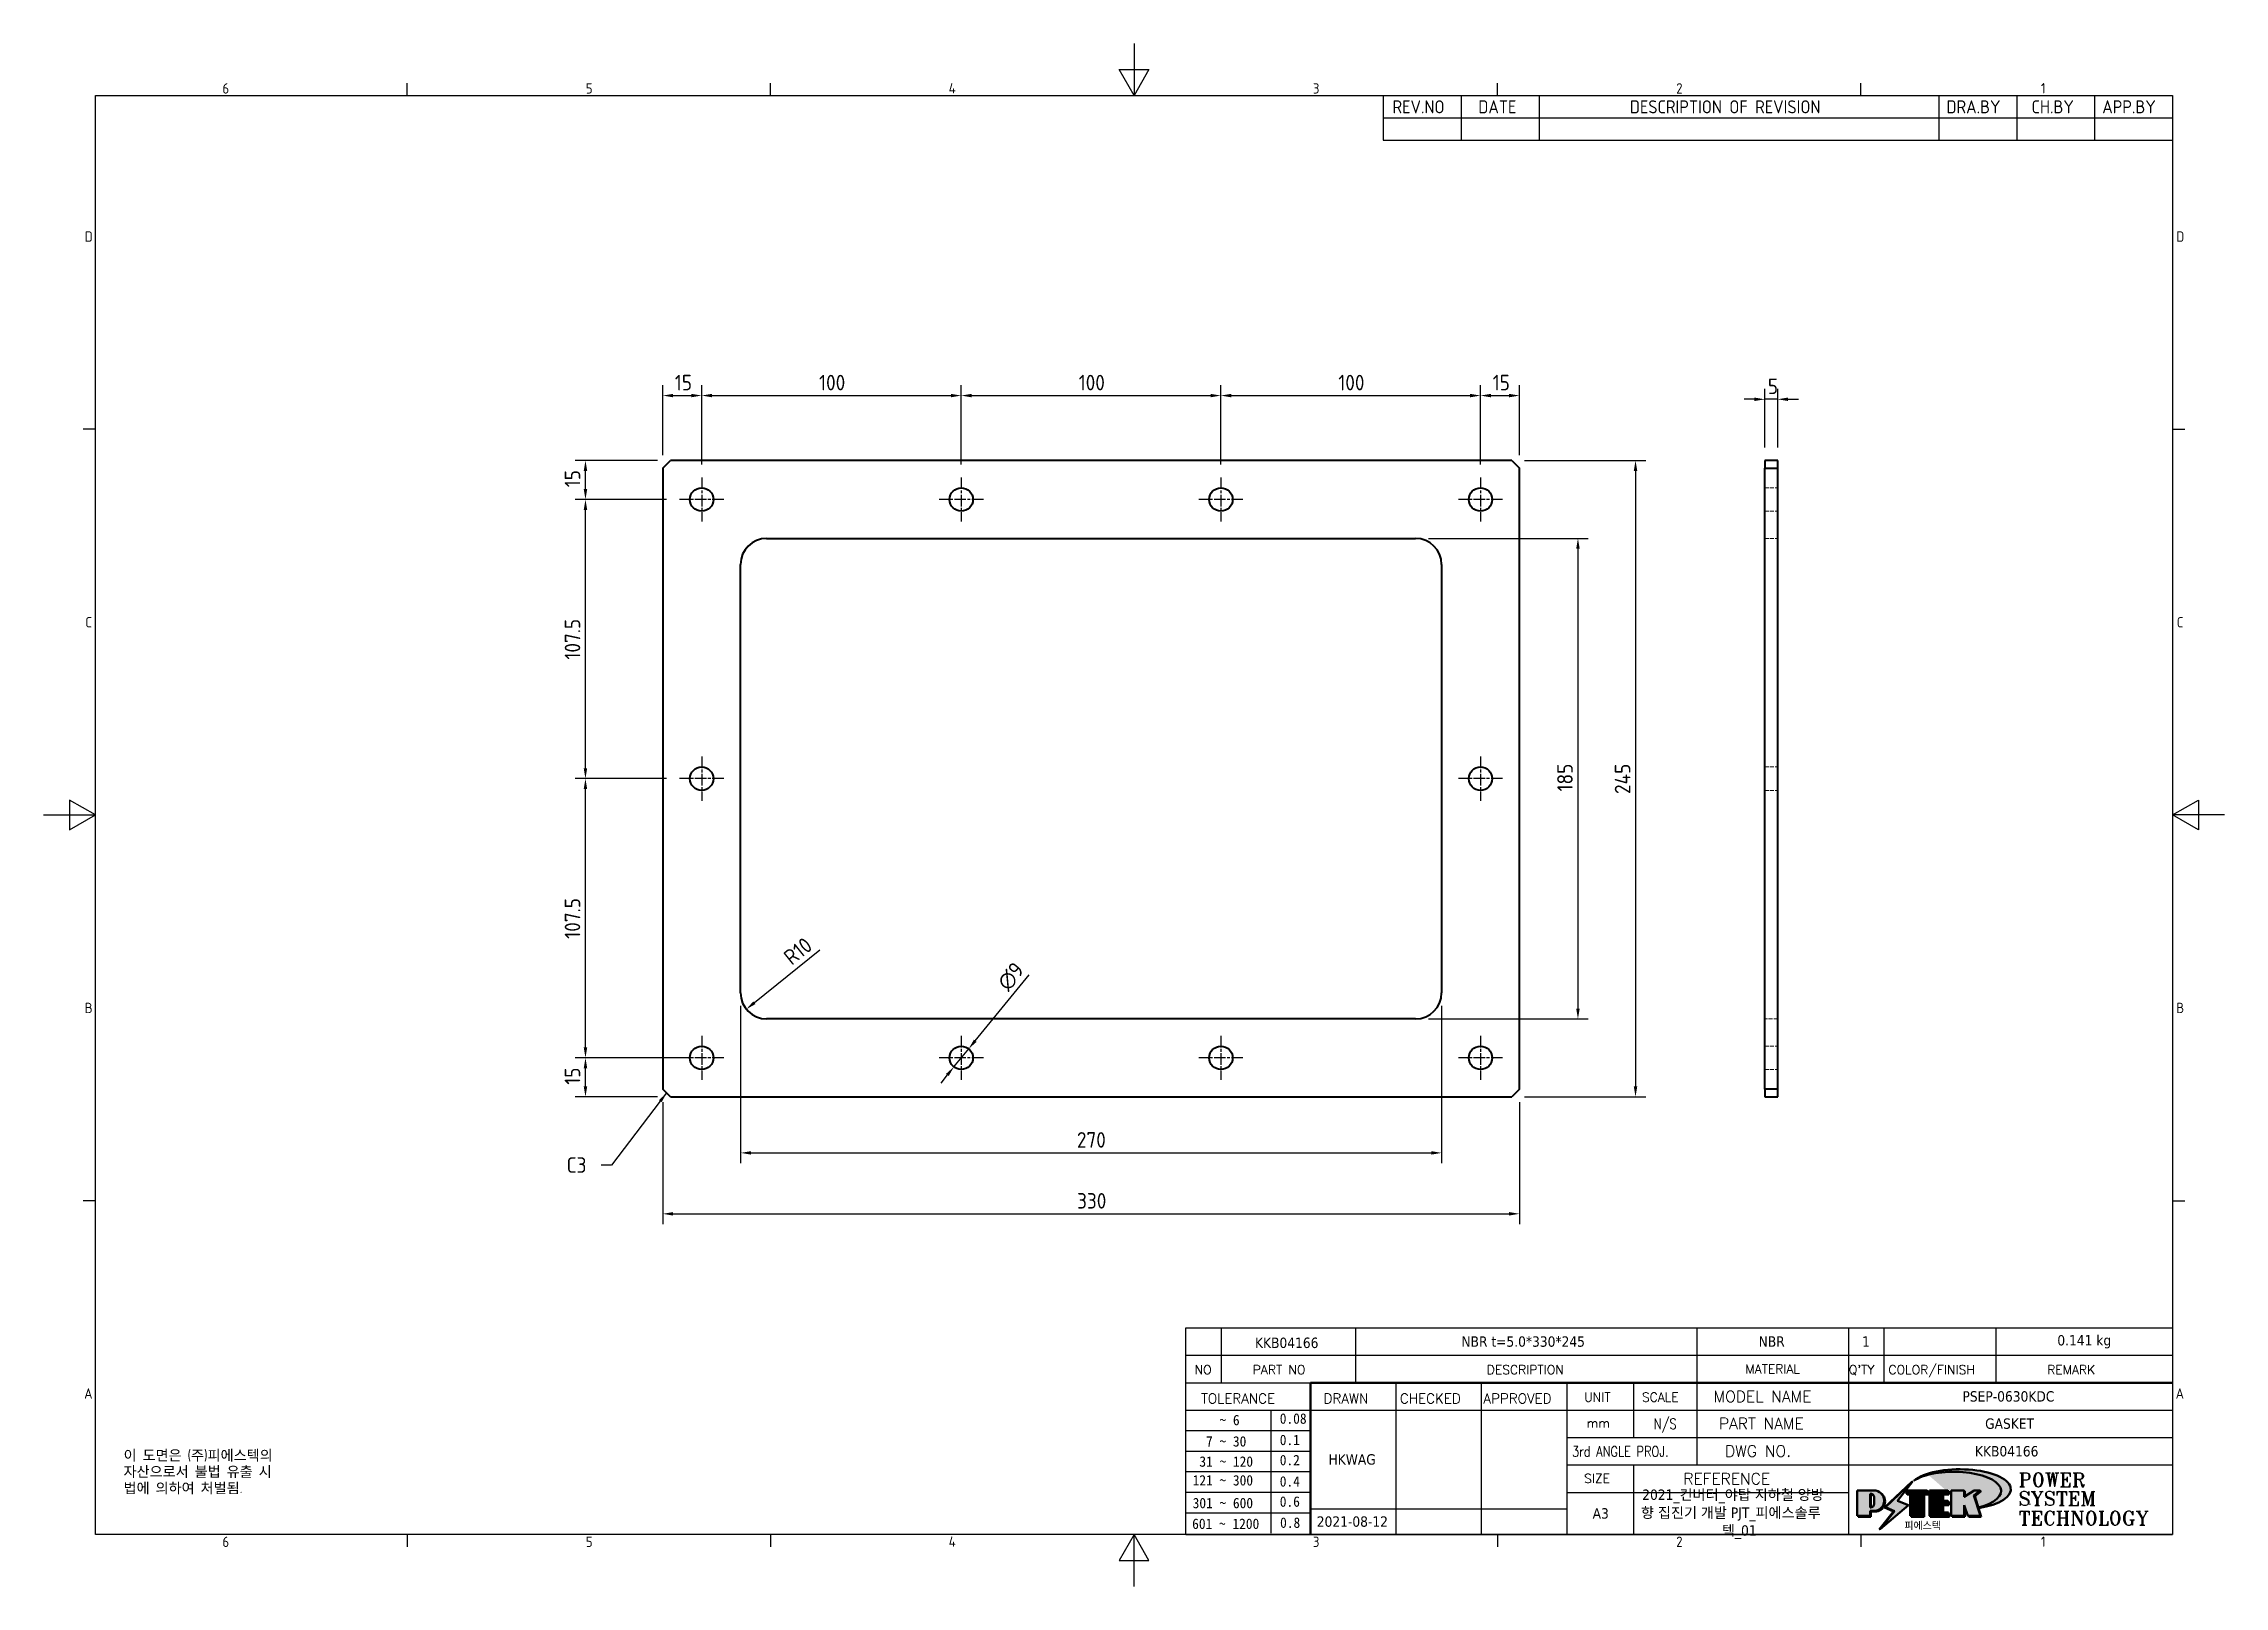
# Model space of a CAD drawing. Header units: millimetres. Extents: x 0 to 840, y 0 to 594.
import ezdxf
from ezdxf.enums import TextEntityAlignment as Align

# ---------------------------------------------------------------- set-up
doc = ezdxf.new("R2010")
doc.units = ezdxf.units.MM
doc.header["$LTSCALE"] = 2
doc.linetypes.add('CHAIN', pattern=[0.35429999999999995, 0.2362, -0.0295, 0.0591, -0.0295])
doc.linetypes.add('DASHED', pattern=[0.2067, 0.1654, -0.0413])
doc.layers.get('0').update_dxf_attribs({"color": 3, "lineweight": 25})
for name, color, linetype, lineweight in [('가려진 것(ISO)', 2, 'DASHED', 18), ('가시적인 것(ISO)', 3, 'Continuous', 40), ('경계(ISO)', 7, 'Continuous', 25), ('기호(ISO)', 5, 'Continuous', 25), ('제목(ISO)', 5, 'Continuous', 50), ('중심 표식(ISO)', 1, 'Continuous', 25), ('치수(ISO)', 2, 'Continuous', 25), ('해치(ISO)', 7, 'Continuous', 18)]:
    doc.layers.add(name, color=color, linetype=linetype, lineweight=lineweight)
doc.styles.add('HAN_291', font='')
doc.styles.add('HAN_370', font='', dxfattribs={"width": 2})
doc.styles.add('ISO Proportiona M2B', font='isocp.shx')
doc.styles.add('RC_284', font='ROMANC.shx')
doc.styles.add('RC_287', font='ROMANC.shx')
doc.styles.add('RC_292', font='ROMANC.shx')
doc.styles.add('ROMANT_294', font='romant.shx')
doc.styles.add('문자 텍스트_PSTEK_POSCO', font='isocp.shx')
doc.styles.add('치수 텍스트_PSTEK_POSCO', font='isocp.shx')
doc.styles.add('텍스트 스타일198', font='tahoma.ttf')
doc.styles.add('텍스트 스타일333', font='ROMANC.shx', dxfattribs={"width": 0.800000011920929})
doc.styles.get('HAN_291').set_extended_font_data('GulimChe')
doc.styles.get('HAN_370').set_extended_font_data('GulimChe')
doc.dimstyles.new('치수_PSTEK_POSCO', dxfattribs={"dimscale": 2, "dimtxt": 3, "dimasz": 2, "dimexe": 2, "dimexo": 2.5, "dimgap": 1, "dimtad": 1, "dimrnd": 1e-08, "dimdsep": 46, "dimtxsty": '치수 텍스트_PSTEK_POSCO', "dimcen": 0.09, "dimdle": 10, "dimclrd": 7, "dimclre": 7, "dimclrt": 2, "dimadec": 1, "dimazin": 2, "dimtfac": 1, "dimtmove": 0, "dimatfit": 3, "dimfxl": 0, "dimtolj": 1, "dimlwd": -1, "dimlwe": -1, "dimarcsym": 0})
doc.dimstyles.new('치수_PSTEK_POSCO$7', dxfattribs={"dimscale": 2, "dimtxt": 3, "dimasz": 2, "dimexe": 2, "dimexo": 2.5, "dimgap": 1, "dimtad": 1, "dimrnd": 1e-08, "dimdsep": 46, "dimtxsty": '치수 텍스트_PSTEK_POSCO', "dimcen": 0.09, "dimdle": 10, "dimclrd": 7, "dimclre": 7, "dimclrt": 2, "dimadec": 1, "dimazin": 2, "dimtfac": 1, "dimtmove": 0, "dimatfit": 3, "dimfxl": 0, "dimtolj": 1, "dimlwd": -1, "dimlwe": -1, "dimarcsym": 0})

msp = doc.modelspace()

# ---------------------------------------------------------------- texts
at = {"layer": '기호(ISO)', "color": 2}
for s, insert, char_height, attachment_point, style in [('REV.NO', (519.5742327364616, 567.1663801006787), 5, 7, 'ISO Proportiona M2B'), ('DATE', (552.6284635456733, 567.1663801006787), 5, 7, 'ISO Proportiona M2B'), ('DESCRIPTION OF REVISION', (611.0140408667258, 567.1663801006787), 5, 7, 'ISO Proportiona M2B'), ('DRA.BY', (732.9514679106408, 567.1663801006787), 5, 7, 'ISO Proportiona M2B'), ('CH.BY', (765.7285830172234, 567.1663801006787), 5, 7, 'ISO Proportiona M2B'), ('APP.BY', (792.9554679208808, 567.1663801006787), 5, 7, 'ISO Proportiona M2B'), ('{C3}', (201.4295812597406, 162.2291863422263), 6.000000238418579, 4, '치수 텍스트_PSTEK_POSCO')]:
    msp.add_mtext(s, dxfattribs=dict(at, insert=insert, char_height=char_height, attachment_point=attachment_point, style=style))
at = {"layer": '기호(ISO)', "color": 7, "insert": (30.78925080976877, 52.45654487984861), "char_height": 4.000000059604645, "width": 102.480276521085, "attachment_point": 1, "line_spacing_factor": 0.9442214369773865, "style": '문자 텍스트_PSTEK_POSCO'}
msp.add_mtext('{이 도면은 (주)피에스텍의\\P자산으로서 불법 유출 시 \\P법에 의하여 처벌됨.}', dxfattribs=at)

# ---------------------------------------------------------------- blocks, each defined once
blk = doc.blocks.new('경계 Default Border')
at = {"layer": '경계(ISO)'}
for p, q in [((70, 287.0000076293945), (70, 289.4000053405762)), ((140, 287.0000076293945), (140, 289.4000053405762)), ((280, 287.0000076293945), (280, 289.4000053405762)), ((350, 287.0000076293945), (350, 289.4000053405762)), ((10, 222.7499961853027), (7.599999904632568, 222.7499961853027)), ((410, 222.7499961853027), (412.400016784668, 222.7499961853027)), ((10, 74.25000190734863), (7.599999904632568, 74.25000190734863)), ((410, 74.25000190734863), (412.400016784668, 74.25000190734863)), ((70, 10), (70, 7.599999904632568)), ((140, 10), (140, 7.599999904632568)), ((280, 10), (280, 7.599999904632568)), ((350, 10), (350, 7.599999904632568))]:
    blk.add_line(p, q, dxfattribs=at)
at = {"layer": '경계(ISO)', "flags": 128}
for points in [[(210, 297.0000076293945), (210, 287.0000076293945), (207.1132469177246, 292.0000076293945), (212.8867530822754, 292.0000076293945), (210, 287.0000076293945)], [(10, 10), (10, 287.0000076293945), (410, 287.0000076293945), (410, 10), (10, 10)], [(0, 148.5000038146973), (10, 148.5000038146973), (5, 151.3867473602295), (5, 145.6132507324219), (10, 148.5000038146973)], [(420, 148.5000038146973), (410, 148.5000038146973), (415, 151.3867473602295), (415, 145.6132507324219), (410, 148.5000038146973)], [(210, 0), (210, 10), (207.1132469177246, 5), (212.8867530822754, 5), (210, 10)]]:
    blk.add_lwpolyline(points, dxfattribs=at)
at = {"layer": '경계(ISO)', "color": 2, "char_height": 2.000000029802322, "attachment_point": 7, "style": '문자 텍스트_PSTEK_POSCO'}
for s, insert in [('6', (34.42969299337596, 287.3809296778403)), ('5', (104.429692993376, 287.3809296778403)), ('4', (174.3156467487881, 287.4)), ('3', (244.4456930345745, 287.3809296778403)), ('2', (314.418492964537, 287.3809296778403)), ('1', (384.6573774223157, 287.4)), ('D', (7.918846742126641, 258.8559296629392)), ('D', (410.718846771929, 258.8559296629392)), ('C', (8.029692978474793, 184.6059296629392)), ('C', (410.8296930082771, 184.6059296629392)), ('B', (7.918846742126641, 110.3559296629392)), ('B', (410.718846771929, 110.3559296629392)), ('A', (7.809600509898342, 36.12023240455892)), ('A', (410.6096005397006, 36.12023240455892)), ('6', (34.42969299337596, 7.580929648038)), ('5', (104.429692993376, 7.580929648038)), ('4', (174.3156467487881, 7.599999970197677)), ('3', (244.4456930345745, 7.580929648038)), ('2', (314.418492964537, 7.580929648038)), ('1', (384.6573774223157, 7.599999970197677))]:
    blk.add_mtext(s, dxfattribs=dict(at, insert=insert))
blk = doc.blocks.new('제목 블록 PSTEK')
for color, points in [(252, [(317.2195697678507, 17.0593801673321), (322.0326348870767, 21.62682475217465), (322.2781991042243, 21.94392121864296), (317.0471853425802, 16.97985676345368), (318.7512090904202, 16.1899260703855), (316.0018030350395, 12.71868385740789), (316.3356552234328, 13.00206718743325), (318.9235935156908, 16.2694494742633)]), (5, [(321.6183518841322, 17.4193704504104), (319.5281351041078, 18.24969419629727), (322.4505835294948, 22.02344462252142), (317.2195697678507, 17.0593801673321), (318.9235935156908, 16.2694494742633), (316.1741874603099, 12.79820726128571)]), (1, [(324.4839107253602, 19.60711530335299), (325.2419748254881, 19.60711530335299), (325.2419748254881, 20.25857663940324), (321.2266040451076, 20.25857663940324), (321.2266040451076, 19.60711530335299), (321.9846681452406, 19.60711530335299), (321.9846681452406, 15.3430047401139), (324.4839107253602, 15.3430047401139)]), (252, [(321.9846681452406, 19.60711530335299), (321.4042753185749, 19.60711530335299), (321.4042753185749, 19.45905590879572), (321.9846681452406, 19.45905590879572)]), (252, [(324.6615819988275, 19.45905590879572), (325.4196460989604, 19.45905590879572), (325.4196460989604, 20.11051724484596), (325.2419748254881, 20.11051724484596), (325.2419748254881, 19.60711530335299), (324.4839107253602, 19.60711530335299), (324.4839107253602, 15.3430047401139), (322.1623394187076, 15.3430047401139), (322.1623394187076, 15.19494534555726), (324.6615819988275, 15.19494534555726)]), (1, [(329.2277337269622, 20.25857663940324), (325.65654113025, 20.25857663940324), (325.65654113025, 15.3430047401139), (329.3580259941756, 15.3430047401139), (329.3580259941756, 15.9944660761648), (328.1137701654877, 15.9944660761648), (328.1137701654877, 17.56360607323003), (329.2277337269622, 17.56360607323003), (329.2277337269622, 18.25543873810179), (328.1137701654877, 18.25543873810179), (328.1137701654877, 19.60711530335299), (329.2277337269622, 19.60711530335299)]), (252, [(328.2914414389548, 19.45905590879572), (329.4054050004294, 19.45905590879572), (329.4054050004294, 20.11051724484596), (329.2277337269622, 20.11051724484596), (329.2277337269622, 19.60711530335299), (328.1137701654877, 19.60711530335299), (328.1137701654877, 18.25543873810179), (328.2914414389548, 18.25543873810179)]), (252, [(328.2914414389548, 17.41554667867274), (329.4054050004294, 17.41554667867274), (329.4054050004294, 18.10737934354514), (329.2277337269622, 18.10737934354514), (329.2277337269622, 17.56360607323003), (328.1137701654877, 17.56360607323003), (328.1137701654877, 15.9944660761648), (328.2914414389548, 15.9944660761648)]), (1, [(332.3312149849806, 20.25857663940324), (329.8592894925411, 20.25857663940324), (329.8592894925411, 15.3430047401139), (332.3312149849806, 15.3430047401139), (332.3312149849806, 17.4318630164523), (333.0701931098801, 15.3430047401139), (335.4855464857051, 15.3430047401139), (334.2514536401189, 19.30614745124769), (335.4379594596742, 20.25857663940324), (334.3071782107978, 20.25857663940324), (332.3312149849806, 18.99741471888304)]), (252, [(332.5088862584528, 16.92964231796647), (332.3312149849806, 17.43186301645164), (332.3312149849806, 15.3430047401139), (330.0369607660135, 15.3430047401139), (330.0369607660135, 15.19494534555726), (332.5088862584528, 15.19494534555726)]), (252, [(332.5088862584528, 20.1105172448466), (332.3312149849806, 20.1105172448466), (332.3312149849806, 18.99741471888368), (332.5088862584528, 19.11081371413894)]), (252, [(335.6156307331414, 20.11051724484596), (335.2535118015555, 20.11051724484596), (334.2514536401189, 19.30614745124769), (335.4855464857051, 15.3430047401139), (333.1954852176545, 15.3430047401139), (333.2478643833523, 15.19494534555726), (335.6632177591723, 15.19494534555726), (334.4291249135862, 19.15808805669106)]), (252, [(329.5356972676428, 15.8464066816075), (329.3580259941756, 15.8464066816075), (329.3580259941756, 15.3430047401139), (325.8342124037171, 15.3430047401139), (325.8342124037171, 15.19494534555726), (329.5356972676428, 15.19494534555726)])]:
    blk.add_hatch(color=color).paths.add_polyline_path(points)
h = blk.add_hatch(color=1)
edge = h.paths.add_edge_path(flags=0)
edge.add_line((314.2242174273352, 19.60711530335299), (314.2242174273352, 17.00126995915134))
edge.add_line((314.2242174273352, 17.00126995915134), (314.3485873187598, 17.00126995915134))
edge.add_arc((314.3485873187598, 17.6527312952023), 0.6514613360509371, 270, 360)
edge.add_line((315.0000486548106, 17.6527312952023), (315.0000486548106, 18.95565396730211))
edge.add_arc((314.3485873187598, 18.95565396730212), 0.6514613360508712, 0, 90)
edge.add_line((314.3485873187598, 19.60711530335299), (314.2242174273352, 19.60711530335299))
edge = h.paths.add_edge_path()
edge.add_arc((314.9847713324306, 18.28938669179658), 1.969189947606664, 269.9999999999959, 450)
edge.add_line((314.9847713324306, 20.25857663940318), (311.7664314776902, 20.25857663940324))
edge.add_line((311.7664314776902, 20.25857663940324), (311.7664314776902, 15.3430047401139))
edge.add_line((311.7664314776902, 15.3430047401139), (314.2242174273352, 15.3430047401139))
edge.add_line((314.2242174273352, 15.3430047401139), (314.2242174273352, 16.32019674418991))
edge.add_line((314.2242174273352, 16.32019674418991), (314.9847713324307, 16.32019674418991))
h = blk.add_hatch(color=252)
edge = h.paths.add_edge_path()
edge.add_arc((314.9847713324309, 18.28938669179657), 1.969189947606666, 270, 406.8278729790604)
edge.add_arc((315.1624426058984, 18.1413272972396), 1.969189947606962, -90, 53.560984836317004, ccw=False)
edge.add_line((315.1624426058984, 16.17213734963263), (314.4018887008024, 16.17213734963263))
edge.add_line((314.4018887008024, 16.17213734963263), (314.4018887008024, 15.19494534555726))
edge.add_line((314.4018887008024, 15.19494534555726), (311.9441027511573, 15.19494534555726))
edge.add_line((311.9441027511573, 15.19494534555726), (311.9441027511573, 15.3430047401139))
edge.add_line((311.9441027511573, 15.3430047401139), (314.2242174273352, 15.3430047401139))
edge.add_line((314.2242174273352, 15.3430047401139), (314.2242174273352, 16.32019674418991))
edge.add_line((314.2242174273352, 16.32019674418991), (314.9847713324309, 16.32019674418991))
h = blk.add_hatch(color=252)
edge = h.paths.add_edge_path()
edge.add_line((314.4018887008024, 19.45905590879572), (314.5262585922315, 19.45905590879572))
edge.add_arc((314.5262585922314, 18.80759457274939), 0.6514613360463194, 60.4189348879147, 90.00000000000318, ccw=False)
edge.add_arc((314.3485873187602, 18.95565396730057), 0.6514613360524251, 39.96992292766206, 90.00000000009999)
edge.add_line((314.3485873187591, 19.60711530335307), (314.2242174273352, 19.60711530335298))
edge.add_line((314.2242174273352, 19.60711530335299), (314.2242174273352, 17.00126995915134))
edge.add_line((314.2242174273352, 17.00126995915134), (314.3485873187591, 17.00126995915134))
edge.add_arc((314.3485873187568, 17.652731295233), 0.6514613360816299, 270.0000000002, 274.6930825552478)
edge.add_line((314.4018887008024, 17.0034541317032), (314.4018887008024, 19.45905590879572))
at = {"layer": '해치(ISO)', "true_color": 0x27d1fc}
h = blk.add_hatch(color=140, dxfattribs=at)
edge = h.paths.add_edge_path()
edge.add_ellipse((330.3660919371412, 20.15576403068321), major_axis=(9.100907360794343, 0), ratio=0.4069904968023172, start_angle=301.3098473703837, end_angle=507.7436900681698)
edge.add_ellipse((331.5340919371412, 20.4634168429492), major_axis=(-9.82350664112931, 0), ratio=0.3942600559756514, start_angle=111.51207141178469, end_angle=334.47025347086895, ccw=False)
edge.add_line((335.1363447531188, 16.8601935978785), (335.0955236905705, 16.99119398620872))
at = {"color": 180}
for p, q in [((182.475792979055, 11.79100474011392), (182.4757929790549, 51.56524660363496)), ((182.4757929790549, 51.56524660363496), (372.4757929537551, 51.56524660363496)), ((189.2651435055721, 51.56524660363496), (189.2651435055722, 41.00524660363494)), ((215.2152739891528, 41.00524660363494), (215.2152739891528, 51.56524660363496)), ((280.8758854511282, 51.56524660363496), (280.8758854511282, 41.00524660363494)), ((310.0881549537552, 51.56524660363496), (310.0881549537553, 41.00524660363494)), ((316.9044520275131, 51.56524660363496), (316.9044520275127, 41.00524660363494)), ((338.4566026226726, 51.56524660363496), (338.4566026226727, 41.00524660363494)), ((372.4757929537551, 51.56524660363496), (372.4757929537551, 11.79100474011389)), ((182.475792979055, 46.2852466036349), (372.4757929537551, 46.28524660363492)), ((182.475792979055, 41.00524660363493), (206.451475290024, 41.00524660363493)), ((222.9401812389276, 11.79100474011392), (222.9401812389276, 41.00524660363494)), ((239.4288871878316, 11.79100474011392), (239.4288871878316, 41.00524660363494)), ((255.9175931367356, 11.79100474011392), (255.9175931367356, 41.00524660363494)), ((268.6918866058747, 41.00524660363494), (268.6918866058747, 30.44524660363498)), ((280.8758854511282, 41.00524660363494), (280.8758854511282, 25.16524660363502)), ((310.088154953755, 41.00524660363494), (310.088154953755, 11.79100474011392)), ((182.475792979055, 35.72524660363497), (206.451475290024, 35.72524660363497)), ((198.8621818849491, 12.02524660363491), (198.8621818849491, 35.72524660363497)), ((206.451475290024, 35.72524660363497), (372.4757929537551, 35.72524660363497)), ((182.475792979055, 31.77524660363492), (206.451475290024, 31.77524660363492)), ((255.917593136736, 30.44524660363498), (372.4757929537552, 30.44524660363501)), ((182.475792979055, 27.82524660363487), (206.451475290024, 27.82524660363487)), ((182.475792979055, 23.87524660363505), (206.451475290024, 23.87524660363505)), ((255.9175931367359, 25.16524660363502), (372.4757929537552, 25.165246603635)), ((268.6918866058744, 25.16524660363502), (268.6918866058744, 11.79100474011392)), ((182.475792979055, 19.92524660363478), (206.451475290024, 19.92524660363478)), ((255.9175931367359, 19.88524660363481), (310.0881549537553, 19.88524660363481)), ((182.475792979055, 15.97524660363496), (206.451475290024, 15.97524660363496)), ((206.451475290024, 16.74100474011396), (255.9175931367359, 16.74100474011396)), ((182.475792979055, 11.79100474011392), (372.4757929537551, 11.79100474011389))]:
    blk.add_line(p, q, dxfattribs=at)
at = {"color": 7, "lineweight": 50}
for p, q in [((206.4514752900237, 11.79100474011392), (206.4514752900237, 41.00524660363494)), ((206.451475290024, 41.00524660363494), (372.4757929537551, 41.00524660363496))]:
    blk.add_line(p, q, dxfattribs=at)
at = {"color": 7}
for p, q in [((322.2781991042243, 21.94392121864296), (317.0471853425802, 16.97985676345368)), ((322.4505835294948, 22.02344462252142), (317.2195697678507, 17.0593801673321)), ((317.2195697678507, 17.0593801673321), (322.0326348870767, 21.62682475217465)), ((319.5281351041078, 18.24969419629727), (322.4505835294948, 22.02344462252142)), ((322.0326348870767, 21.62682475217465), (322.2781991042243, 21.94392121864296)), ((311.7664314776902, 20.25900474011391), (311.7664314776902, 15.34300474011391)), ((314.9847713324309, 20.25857663940324), (311.7664314776902, 20.25857663940324)), ((314.9847713324309, 20.25857663940324), (311.7664314776902, 20.25857663940324)), ((311.7664314776902, 20.25857663940324), (311.7664314776902, 15.3430047401139)), ((314.2242174273352, 17.00126995915134), (314.2242174273352, 19.60711530335299)), ((314.2242174273352, 19.60711530335299), (314.3485873187591, 19.60711530335299)), ((314.3485873187591, 19.60711530335299), (314.2242174273352, 19.60711530335299)), ((314.2242174273352, 19.60711530335299), (314.2242174273352, 17.00126995915134)), ((314.2242174273352, 17.00126995915134), (314.2242174273352, 19.60711530335299)), ((314.2242174273352, 19.60711530335299), (314.3485873187591, 19.60711530335299)), ((314.3485873187591, 17.00126995915134), (314.2242174273352, 17.00126995915134)), ((314.2242174273352, 17.00126995915134), (314.3485873187591, 17.00126995915134)), ((314.3485873187591, 17.00126995915134), (314.2242174273352, 17.00126995915134)), ((314.4018887008024, 19.45905590879572), (314.5262585922314, 19.45905590879572)), ((314.4018887008024, 17.0034541317032), (314.4018887008024, 19.45905590879572)), ((315.0000486548106, 18.95565396730275), (315.0000486548106, 17.65273129520161)), ((315.0000486548106, 18.95565396730275), (315.0000486548106, 17.65273129520161)), ((316.1741874603099, 12.79820726128571), (321.6183518841322, 17.4193704504104)), ((317.0471853425802, 16.97985676345368), (318.7512090904202, 16.1899260703855)), ((318.9235935156908, 16.2694494742633), (317.2195697678507, 17.0593801673321)), ((317.2195697678507, 17.0593801673321), (318.9235935156908, 16.2694494742633)), ((321.6183518841322, 17.4193704504104), (319.5281351041078, 18.24969419629727)), ((325.2419748254881, 20.25857663940324), (321.2266040451076, 20.25857663940324)), ((321.2266040451076, 20.25857663940324), (321.2266040451076, 19.60711530335299)), ((325.2419748254881, 20.25857663940324), (321.2266040451076, 20.25857663940324)), ((321.2266040451076, 20.25857663940324), (321.2266040451076, 19.60711530335299)), ((321.2266040451076, 19.60711530335299), (321.9846681452406, 19.60711530335299)), ((321.2266040451076, 19.60711530335299), (321.9846681452406, 19.60711530335299)), ((321.4042753185749, 19.60711530335299), (321.4042753185749, 19.45905590879572)), ((321.9846681452406, 19.60711530335299), (321.4042753185749, 19.60711530335299)), ((321.4042753185749, 19.45905590879572), (321.9846681452406, 19.45905590879572)), ((321.9846681452406, 19.60711530335299), (321.9846681452406, 15.3430047401139)), ((321.9846681452406, 19.45905590879572), (321.9846681452406, 19.60711530335299)), ((321.9846681452406, 19.60711530335299), (321.9846681452406, 15.3430047401139)), ((324.4839107253602, 19.60711530335299), (325.2419748254881, 19.60711530335299)), ((324.4839107253602, 15.3430047401139), (324.4839107253602, 19.60711530335299)), ((325.2419748254881, 19.60711530335299), (324.4839107253602, 19.60711530335299)), ((324.4839107253602, 19.60711530335299), (324.4839107253602, 15.3430047401139)), ((324.4839107253602, 19.60711530335299), (325.2419748254881, 19.60711530335299)), ((324.4839107253602, 15.3430047401139), (324.4839107253602, 19.60711530335299)), ((324.6615819988275, 19.45905590879572), (325.4196460989604, 19.45905590879572)), ((324.6615819988275, 15.19494534555726), (324.6615819988275, 19.45905590879572)), ((325.2419748254881, 19.60711530335299), (325.2419748254881, 20.25857663940324)), ((325.2419748254881, 19.60711530335299), (325.2419748254881, 20.25857663940324)), ((325.4196460989604, 20.11051724484596), (325.2419748254881, 20.11051724484596)), ((325.2419748254881, 20.11051724484596), (325.2419748254881, 19.60711530335299)), ((325.4196460989604, 19.45905590879572), (325.4196460989604, 20.11051724484596)), ((329.2277337269622, 20.25857663940324), (325.65654113025, 20.25857663940324)), ((325.65654113025, 20.25857663940324), (325.65654113025, 15.3430047401139)), ((325.65654113025, 20.25857663940324), (325.65654113025, 15.3430047401139)), ((329.2277337269622, 20.25857663940324), (325.65654113025, 20.25857663940324)), ((328.1137701654877, 18.25543873810179), (328.1137701654877, 19.60711530335299)), ((328.1137701654877, 19.60711530335299), (329.2277337269622, 19.60711530335299)), ((329.2277337269622, 19.60711530335299), (328.1137701654877, 19.60711530335299)), ((328.1137701654877, 19.60711530335299), (328.1137701654877, 18.25543873810179)), ((328.1137701654877, 18.25543873810179), (328.1137701654877, 19.60711530335299)), ((328.1137701654877, 19.60711530335299), (329.2277337269622, 19.60711530335299)), ((329.2277337269622, 18.25543873810179), (328.1137701654877, 18.25543873810179)), ((328.1137701654877, 18.25543873810179), (328.2914414389548, 18.25543873810179)), ((329.2277337269622, 18.25543873810179), (328.1137701654877, 18.25543873810179)), ((328.1137701654877, 17.56360607323003), (329.2277337269622, 17.56360607323003)), ((328.1137701654877, 15.9944660761648), (328.1137701654877, 17.56360607323003)), ((329.2277337269622, 17.56360607323003), (328.1137701654877, 17.56360607323003)), ((328.1137701654877, 17.56360607323003), (328.1137701654877, 15.9944660761648)), ((328.1137701654877, 17.56360607323003), (329.2277337269622, 17.56360607323003)), ((328.1137701654877, 15.9944660761648), (328.1137701654877, 17.56360607323003)), ((328.2914414389548, 18.25543873810179), (328.2914414389548, 19.45905590879572)), ((328.2914414389548, 19.45905590879572), (329.4054050004294, 19.45905590879572)), ((328.2914414389548, 15.9944660761648), (328.2914414389548, 17.41554667867274)), ((328.2914414389548, 17.41554667867274), (329.4054050004294, 17.41554667867274)), ((329.2277337269622, 19.60711530335299), (329.2277337269622, 20.25857663940324)), ((329.2277337269622, 19.60711530335299), (329.2277337269622, 20.25857663940324)), ((329.4054050004294, 20.11051724484596), (329.2277337269622, 20.11051724484596)), ((329.2277337269622, 20.11051724484596), (329.2277337269622, 19.60711530335299)), ((329.2277337269622, 17.56360607323003), (329.2277337269622, 18.25543873810179)), ((329.2277337269622, 17.56360607323003), (329.2277337269622, 18.25543873810179)), ((329.4054050004294, 18.10737934354514), (329.2277337269622, 18.10737934354514)), ((329.2277337269622, 18.10737934354514), (329.2277337269622, 17.56360607323003)), ((329.4054050004294, 19.45905590879572), (329.4054050004294, 20.11051724484596)), ((329.4054050004294, 17.41554667867274), (329.4054050004294, 18.10737934354514)), ((332.3312149849806, 20.25857663940324), (329.8592894925411, 20.25857663940324)), ((329.8592894925411, 20.25857663940324), (329.8592894925411, 15.3430047401139)), ((329.8592894925411, 20.25857663940324), (329.8592894925411, 15.3430047401139)), ((332.3312149849806, 20.25857663940324), (329.8592894925411, 20.25857663940324)), ((334.3071782107978, 20.25857663940324), (332.3312149849806, 18.99741471888304)), ((332.3312149849806, 18.99741471888304), (332.3312149849806, 20.25857663940324)), ((334.3071782107978, 20.25857663940324), (332.3312149849806, 18.99741471888304)), ((332.3312149849806, 18.99741471888304), (332.3312149849806, 20.25857663940324)), ((332.5088862584528, 20.1105172448466), (332.3312149849806, 20.1105172448466)), ((332.3312149849806, 20.1105172448466), (332.3312149849806, 18.99741471888368)), ((332.3312149849806, 18.99741471888368), (332.5088862584528, 19.11081371413894)), ((332.3312149849806, 17.4318630164523), (333.0701931098801, 15.3430047401139)), ((332.3312149849806, 15.3430047401139), (332.3312149849806, 17.4318630164523)), ((332.5088862584528, 16.92964231796647), (332.3312149849806, 17.43186301645164)), ((332.3312149849806, 17.43186301645164), (332.3312149849806, 15.3430047401139)), ((332.3312149849806, 17.4318630164523), (333.0701931098801, 15.3430047401139)), ((332.3312149849806, 15.3430047401139), (332.3312149849806, 17.4318630164523)), ((332.5088862584528, 19.11081371413894), (332.5088862584528, 20.1105172448466)), ((332.5088862584528, 15.19494534555726), (332.5088862584528, 16.92964231796647)), ((334.2514536401189, 19.30614745124769), (335.4379594596742, 20.25857663940324)), ((334.2514536401189, 19.30614745124769), (335.4379594596742, 20.25857663940324)), ((335.2535118015555, 20.11051724484596), (334.2514536401189, 19.30614745124769)), ((335.4855464857051, 15.3430047401139), (334.2514536401189, 19.30614745124769)), ((334.2514536401189, 19.30614745124769), (335.4855464857051, 15.3430047401139)), ((335.4855464857051, 15.3430047401139), (334.2514536401189, 19.30614745124769)), ((335.4379594596742, 20.25857663940324), (334.3071782107978, 20.25857663940324)), ((335.4379594596742, 20.25857663940324), (334.3071782107978, 20.25857663940324)), ((334.4291249135862, 19.15808805669104), (335.6156307331414, 20.11051724484596)), ((335.6632177591723, 15.19494534555726), (334.4291249135862, 19.15808805669104)), ((335.6156307331414, 20.11051724484596), (335.2535118015555, 20.11051724484596)), ((345.0447381189468, 17.50375595811051), (344.9867755289346, 17.689895936919)), ((311.7664314776902, 15.3430047401139), (314.2242174273352, 15.3430047401139)), ((311.7664314776902, 15.3430047401139), (314.2242174273352, 15.3430047401139)), ((314.2242174273352, 15.3430047401139), (311.9441027511573, 15.3430047401139)), ((311.9441027511573, 15.3430047401139), (311.9441027511573, 15.19494534555726)), ((311.9441027511573, 15.19494534555726), (314.4018887008024, 15.19494534555726)), ((314.2242174273352, 16.32019674418991), (314.9847713324309, 16.32019674418991)), ((314.2242174273352, 15.3430047401139), (314.2242174273352, 16.32019674418991)), ((314.9847713324309, 16.32019674418991), (314.2242174273352, 16.32019674418991)), ((314.2242174273352, 16.32019674418991), (314.2242174273352, 15.3430047401139)), ((314.2242174273352, 16.32019674418991), (314.9847713324309, 16.32019674418991)), ((314.2242174273352, 15.3430047401139), (314.2242174273352, 16.32019674418991)), ((314.4018887008024, 16.17213734963263), (315.162442605898, 16.17213734963263)), ((314.4018887008024, 15.19494534555726), (314.4018887008024, 16.17213734963263)), ((318.7512090904202, 16.1899260703855), (316.0018030350395, 12.71868385740789)), ((316.0018030350395, 12.71868385740789), (316.3356552234328, 13.00206718743325)), ((318.9235935156908, 16.2694494742633), (316.1741874603099, 12.79820726128571)), ((316.3356552234328, 13.00206718743325), (318.9235935156908, 16.2694494742633)), ((321.9846681452406, 15.3430047401139), (324.4839107253602, 15.3430047401139)), ((321.9846681452406, 15.3430047401139), (324.4839107253602, 15.3430047401139)), ((324.4839107253602, 15.3430047401139), (322.1623394187076, 15.3430047401139)), ((322.1623394187076, 15.3430047401139), (322.1623394187076, 15.19494534555726)), ((322.1623394187076, 15.19494534555726), (324.6615819988275, 15.19494534555726)), ((325.65654113025, 15.3430047401139), (329.3580259941756, 15.3430047401139)), ((325.65654113025, 15.3430047401139), (329.3580259941756, 15.3430047401139)), ((329.3580259941756, 15.3430047401139), (325.8342124037171, 15.3430047401139)), ((325.8342124037171, 15.3430047401139), (325.8342124037171, 15.19494534555726)), ((325.8342124037171, 15.19494534555726), (329.5356972676428, 15.19494534555726)), ((329.3580259941756, 15.9944660761648), (328.1137701654877, 15.9944660761648)), ((328.1137701654877, 15.9944660761648), (328.2914414389548, 15.9944660761648)), ((329.3580259941756, 15.9944660761648), (328.1137701654877, 15.9944660761648)), ((329.3580259941756, 15.3430047401139), (329.3580259941756, 15.9944660761648)), ((329.3580259941756, 15.3430047401139), (329.3580259941756, 15.9944660761648)), ((329.5356972676428, 15.8464066816075), (329.3580259941756, 15.8464066816075)), ((329.3580259941756, 15.8464066816075), (329.3580259941756, 15.3430047401139)), ((329.5356972676428, 15.19494534555726), (329.5356972676428, 15.8464066816075)), ((329.8592894925411, 15.3430047401139), (332.3312149849806, 15.3430047401139)), ((329.8592894925411, 15.3430047401139), (332.3312149849806, 15.3430047401139)), ((332.3312149849806, 15.3430047401139), (330.0369607660135, 15.3430047401139)), ((330.0369607660135, 15.3430047401139), (330.0369607660135, 15.19494534555726)), ((330.0369607660135, 15.19494534555726), (332.5088862584528, 15.19494534555726)), ((333.0701931098801, 15.3430047401139), (335.4855464857051, 15.3430047401139)), ((333.0701931098801, 15.3430047401139), (335.4855464857051, 15.3430047401139)), ((335.4855464857051, 15.3430047401139), (333.1954852176545, 15.3430047401139)), ((333.1954852176545, 15.3430047401139), (333.2478643833523, 15.19494534555726)), ((333.2478643833523, 15.19494534555726), (335.6632177591723, 15.19494534555726))]:
    blk.add_line(p, q, dxfattribs=at)
at = {"color": 5}
for p, q in [((322.4505835294948, 22.02344462252142), (317.2195697678507, 17.0593801673321)), ((319.5281351041078, 18.24969419629727), (322.4505835294948, 22.02344462252142)), ((316.1741874603099, 12.79820726128571), (321.6183518841322, 17.4193704504104)), ((317.2195697678507, 17.0593801673321), (318.9235935156908, 16.2694494742633)), ((321.6183518841322, 17.4193704504104), (319.5281351041078, 18.24969419629727)), ((318.9235935156908, 16.2694494742633), (316.1741874603099, 12.79820726128571))]:
    blk.add_line(p, q, dxfattribs=at)
at = {"color": 1}
for p, q in [((314.9847713324309, 20.25857663940324), (311.7664314776902, 20.25857663940324)), ((311.7664314776902, 20.25857663940324), (311.7664314776902, 15.3430047401139)), ((314.2242174273352, 17.00126995915134), (314.2242174273352, 19.60711530335299)), ((314.2242174273352, 19.60711530335299), (314.3485873187591, 19.60711530335299)), ((314.3485873187591, 17.00126995915134), (314.2242174273352, 17.00126995915134)), ((315.0000486548106, 18.95565396730275), (315.0000486548106, 17.65273129520161)), ((325.2419748254881, 20.25857663940324), (321.2266040451076, 20.25857663940324)), ((321.2266040451076, 20.25857663940324), (321.2266040451076, 19.60711530335299)), ((321.2266040451076, 19.60711530335299), (321.9846681452406, 19.60711530335299)), ((321.9846681452406, 19.60711530335299), (321.9846681452406, 15.3430047401139)), ((324.4839107253602, 19.60711530335299), (325.2419748254881, 19.60711530335299)), ((324.4839107253602, 15.3430047401139), (324.4839107253602, 19.60711530335299)), ((325.2419748254881, 19.60711530335299), (325.2419748254881, 20.25857663940324)), ((329.2277337269622, 20.25857663940324), (325.65654113025, 20.25857663940324)), ((325.65654113025, 20.25857663940324), (325.65654113025, 15.3430047401139)), ((328.1137701654877, 18.25543873810179), (328.1137701654877, 19.60711530335299)), ((328.1137701654877, 19.60711530335299), (329.2277337269622, 19.60711530335299)), ((329.2277337269622, 18.25543873810179), (328.1137701654877, 18.25543873810179)), ((328.1137701654877, 17.56360607323003), (329.2277337269622, 17.56360607323003)), ((328.1137701654877, 15.9944660761648), (328.1137701654877, 17.56360607323003)), ((329.2277337269622, 19.60711530335299), (329.2277337269622, 20.25857663940324)), ((329.2277337269622, 17.56360607323003), (329.2277337269622, 18.25543873810179)), ((332.3312149849806, 20.25857663940324), (329.8592894925411, 20.25857663940324)), ((329.8592894925411, 20.25857663940324), (329.8592894925411, 15.3430047401139)), ((334.3071782107978, 20.25857663940324), (332.3312149849806, 18.99741471888304)), ((332.3312149849806, 18.99741471888304), (332.3312149849806, 20.25857663940324)), ((332.3312149849806, 17.4318630164523), (333.0701931098801, 15.3430047401139)), ((332.3312149849806, 15.3430047401139), (332.3312149849806, 17.4318630164523)), ((334.2514536401189, 19.30614745124769), (335.4379594596742, 20.25857663940324)), ((335.4855464857051, 15.3430047401139), (334.2514536401189, 19.30614745124769)), ((335.4379594596742, 20.25857663940324), (334.3071782107978, 20.25857663940324)), ((311.7664314776902, 15.3430047401139), (314.2242174273352, 15.3430047401139)), ((314.2242174273352, 16.32019674418991), (314.9847713324309, 16.32019674418991)), ((314.2242174273352, 15.3430047401139), (314.2242174273352, 16.32019674418991)), ((321.9846681452406, 15.3430047401139), (324.4839107253602, 15.3430047401139)), ((325.65654113025, 15.3430047401139), (329.3580259941756, 15.3430047401139)), ((329.3580259941756, 15.9944660761648), (328.1137701654877, 15.9944660761648)), ((329.3580259941756, 15.3430047401139), (329.3580259941756, 15.9944660761648)), ((329.8592894925411, 15.3430047401139), (332.3312149849806, 15.3430047401139)), ((333.0701931098801, 15.3430047401139), (335.4855464857051, 15.3430047401139))]:
    blk.add_line(p, q, dxfattribs=at)
at = {"color": 7}
for centre, radius, start, end in [((314.3485873187598, 18.95565396730211), 0.6514613360508712, 0, 90), ((314.3485873187602, 18.95565396730057), 0.6514613360524251, 39.96992292766117, 90), ((314.3485873187598, 18.95565396730212), 0.6514613360508712, 0, 90), ((314.3485873187597, 17.65273129520228), 0.6514613360509381, 270, 0), ((314.3485873187598, 17.6527312952023), 0.6514613360509381, 270, 0), ((314.3485873187568, 17.652731295233), 0.6514613360816299, 270, 274.6930825552478), ((314.5262585922314, 18.80759457274939), 0.6514613360463193, 60.41893488791137, 90), ((314.9847713324309, 18.28938669179658), 1.969189947606665, 270, 90), ((314.9847713324309, 18.28938669179658), 1.969189947606665, 270, 90), ((314.9847713324307, 18.2893866917965), 1.969189947606594, 270, 46.82787297909833), ((315.1624426058984, 18.1413272972396), 1.969189947606961, 270, 53.56098483636067)]:
    blk.add_arc(centre, radius, start, end, dxfattribs=at)
at = {"color": 1}
for centre, radius, start, end in [((314.3485873187598, 18.95565396730211), 0.6514613360508712, 0, 90), ((314.3485873187598, 17.6527312952023), 0.6514613360509381, 270, 0), ((314.9847713324309, 18.28938669179657), 1.969189947606665, 270, 90)]:
    blk.add_arc(centre, radius, start, end, dxfattribs=at)
at = {"layer": '제목(ISO)', "lineweight": 18}
blk.add_line((182.475792979055, 35.72500474011393), (182.475792979055, 11.79100474011392), dxfattribs=at)
at = {"layer": '제목(ISO)'}
for p, q in [((322.2781991042243, 21.94392121864296), (317.0471853425802, 16.97985676345368)), ((322.4505835294948, 22.02344462252142), (317.2195697678507, 17.0593801673321)), ((317.2195697678507, 17.0593801673321), (322.0326348870767, 21.62682475217465)), ((319.5281351041078, 18.24969419629727), (322.4505835294948, 22.02344462252142)), ((322.0326348870767, 21.62682475217465), (322.2781991042243, 21.94392121864296)), ((314.9847713324306, 20.25857663940324), (311.7664314776902, 20.25857663940324)), ((311.7664314776902, 20.25857663940324), (311.7664314776902, 15.3430047401139)), ((314.2242174273352, 17.00126995915134), (314.2242174273352, 19.60711530335299)), ((314.2242174273352, 19.60711530335299), (314.3485873187598, 19.60711530335299)), ((314.3485873187591, 19.60711530335299), (314.2242174273352, 19.60711530335299)), ((314.2242174273352, 19.60711530335299), (314.2242174273352, 17.00126995915134)), ((314.3485873187598, 17.00126995915134), (314.2242174273352, 17.00126995915134)), ((314.2242174273352, 17.00126995915134), (314.3485873187591, 17.00126995915134)), ((314.4018887008024, 19.45905590879572), (314.5262585922314, 19.45905590879572)), ((314.4018887008024, 17.0034541317032), (314.4018887008024, 19.45905590879572)), ((315.0000486548106, 18.95565396730211), (315.0000486548106, 17.6527312952023)), ((316.1741874603099, 12.79820726128571), (321.6183518841322, 17.4193704504104)), ((317.0471853425802, 16.97985676345368), (318.7512090904202, 16.1899260703855)), ((317.2195697678507, 17.0593801673321), (318.9235935156908, 16.2694494742633)), ((318.9235935156908, 16.2694494742633), (317.2195697678507, 17.0593801673321)), ((321.6183518841322, 17.4193704504104), (319.5281351041078, 18.24969419629727)), ((325.2419748254881, 20.25857663940324), (321.2266040451076, 20.25857663940324)), ((321.2266040451076, 20.25857663940324), (321.2266040451076, 19.60711530335299)), ((321.2266040451076, 19.60711530335299), (321.9846681452406, 19.60711530335299)), ((321.9846681452406, 19.60711530335299), (321.4042753185749, 19.60711530335299)), ((321.4042753185749, 19.60711530335299), (321.4042753185749, 19.45905590879572)), ((321.4042753185749, 19.45905590879572), (321.9846681452406, 19.45905590879572)), ((321.9846681452406, 19.60711530335299), (321.9846681452406, 15.3430047401139)), ((321.9846681452406, 19.45905590879572), (321.9846681452406, 19.60711530335299)), ((324.4839107253602, 19.60711530335299), (325.2419748254881, 19.60711530335299)), ((324.4839107253602, 15.3430047401139), (324.4839107253602, 19.60711530335299)), ((325.2419748254881, 19.60711530335299), (324.4839107253602, 19.60711530335299)), ((324.4839107253602, 19.60711530335299), (324.4839107253602, 15.3430047401139)), ((324.6615819988275, 19.45905590879572), (325.4196460989604, 19.45905590879572)), ((324.6615819988275, 15.19494534555726), (324.6615819988275, 19.45905590879572)), ((325.2419748254881, 19.60711530335299), (325.2419748254881, 20.25857663940324)), ((325.4196460989604, 20.11051724484596), (325.2419748254881, 20.11051724484596)), ((325.2419748254881, 20.11051724484596), (325.2419748254881, 19.60711530335299)), ((325.4196460989604, 19.45905590879572), (325.4196460989604, 20.11051724484596)), ((329.2277337269622, 20.25857663940324), (325.65654113025, 20.25857663940324)), ((325.65654113025, 20.25857663940324), (325.65654113025, 15.3430047401139)), ((328.1137701654877, 18.25543873810179), (328.1137701654877, 19.60711530335299)), ((328.1137701654877, 19.60711530335299), (329.2277337269622, 19.60711530335299)), ((329.2277337269622, 19.60711530335299), (328.1137701654877, 19.60711530335299)), ((328.1137701654877, 19.60711530335299), (328.1137701654877, 18.25543873810179)), ((329.2277337269622, 18.25543873810179), (328.1137701654877, 18.25543873810179)), ((328.1137701654877, 18.25543873810179), (328.2914414389548, 18.25543873810179)), ((328.1137701654877, 15.9944660761648), (328.1137701654877, 17.56360607323003)), ((328.1137701654877, 17.56360607323003), (329.2277337269622, 17.56360607323003)), ((329.2277337269622, 17.56360607323003), (328.1137701654877, 17.56360607323003)), ((328.1137701654877, 17.56360607323003), (328.1137701654877, 15.9944660761648)), ((328.2914414389548, 19.45905590879572), (329.4054050004294, 19.45905590879572)), ((328.2914414389548, 18.25543873810179), (328.2914414389548, 19.45905590879572)), ((328.2914414389548, 17.41554667867274), (329.4054050004294, 17.41554667867274)), ((328.2914414389548, 15.9944660761648), (328.2914414389548, 17.41554667867274)), ((329.2277337269622, 19.60711530335299), (329.2277337269622, 20.25857663940324)), ((329.4054050004294, 20.11051724484596), (329.2277337269622, 20.11051724484596)), ((329.2277337269622, 20.11051724484596), (329.2277337269622, 19.60711530335299)), ((329.2277337269622, 17.56360607323003), (329.2277337269622, 18.25543873810179)), ((329.4054050004294, 18.10737934354514), (329.2277337269622, 18.10737934354514)), ((329.2277337269622, 18.10737934354514), (329.2277337269622, 17.56360607323003)), ((329.4054050004294, 19.45905590879572), (329.4054050004294, 20.11051724484596)), ((329.4054050004294, 17.41554667867274), (329.4054050004294, 18.10737934354514)), ((332.3312149849806, 20.25857663940324), (329.8592894925411, 20.25857663940324)), ((329.8592894925411, 20.25857663940324), (329.8592894925411, 15.3430047401139)), ((334.3071782107978, 20.25857663940324), (332.3312149849806, 18.99741471888304)), ((332.3312149849806, 18.99741471888304), (332.3312149849806, 20.25857663940324)), ((332.5088862584528, 20.1105172448466), (332.3312149849806, 20.1105172448466)), ((332.3312149849806, 20.1105172448466), (332.3312149849806, 18.99741471888368)), ((332.3312149849806, 18.99741471888368), (332.5088862584528, 19.11081371413894)), ((332.3312149849806, 15.3430047401139), (332.3312149849806, 17.4318630164523)), ((332.3312149849806, 17.4318630164523), (333.0701931098801, 15.3430047401139)), ((332.5088862584528, 16.92964231796647), (332.3312149849806, 17.43186301645164)), ((332.3312149849806, 17.43186301645164), (332.3312149849806, 15.3430047401139)), ((332.5088862584528, 19.11081371413894), (332.5088862584528, 20.1105172448466)), ((332.5088862584528, 15.19494534555726), (332.5088862584528, 16.92964231796647)), ((334.2514536401189, 19.30614745124769), (335.4379594596742, 20.25857663940324)), ((335.2535118015555, 20.11051724484596), (334.2514536401189, 19.30614745124769)), ((335.4855464857051, 15.3430047401139), (334.2514536401189, 19.30614745124769)), ((334.2514536401189, 19.30614745124769), (335.4855464857051, 15.3430047401139)), ((335.4379594596742, 20.25857663940324), (334.3071782107978, 20.25857663940324)), ((334.4291249135862, 19.15808805669106), (335.6156307331414, 20.11051724484596)), ((335.6632177591723, 15.19494534555726), (334.4291249135862, 19.15808805669106)), ((335.6156307331414, 20.11051724484596), (335.2535118015555, 20.11051724484596)), ((311.7664314776902, 15.3430047401139), (314.2242174273352, 15.3430047401139)), ((314.2242174273352, 15.3430047401139), (311.9441027511573, 15.3430047401139)), ((311.9441027511573, 15.3430047401139), (311.9441027511573, 15.19494534555726)), ((311.9441027511573, 15.19494534555726), (314.4018887008024, 15.19494534555726)), ((314.2242174273352, 15.3430047401139), (314.2242174273352, 16.32019674418991)), ((314.2242174273352, 16.32019674418991), (314.9847713324307, 16.32019674418991)), ((314.9847713324309, 16.32019674418991), (314.2242174273352, 16.32019674418991)), ((314.2242174273352, 16.32019674418991), (314.2242174273352, 15.3430047401139)), ((314.4018887008024, 15.19494534555726), (314.4018887008024, 16.17213734963263)), ((314.4018887008024, 16.17213734963263), (315.1624426058984, 16.17213734963263)), ((318.7512090904202, 16.1899260703855), (316.0018030350395, 12.71868385740789)), ((316.0018030350395, 12.71868385740789), (316.3356552234328, 13.00206718743325)), ((318.9235935156908, 16.2694494742633), (316.1741874603099, 12.79820726128571)), ((316.3356552234328, 13.00206718743325), (318.9235935156908, 16.2694494742633)), ((321.9846681452406, 15.3430047401139), (324.4839107253602, 15.3430047401139)), ((324.4839107253602, 15.3430047401139), (322.1623394187076, 15.3430047401139)), ((322.1623394187076, 15.3430047401139), (322.1623394187076, 15.19494534555726)), ((322.1623394187076, 15.19494534555726), (324.6615819988275, 15.19494534555726)), ((325.65654113025, 15.3430047401139), (329.3580259941756, 15.3430047401139)), ((329.3580259941756, 15.3430047401139), (325.8342124037171, 15.3430047401139)), ((325.8342124037171, 15.3430047401139), (325.8342124037171, 15.19494534555726)), ((325.8342124037171, 15.19494534555726), (329.5356972676428, 15.19494534555726)), ((329.3580259941756, 15.9944660761648), (328.1137701654877, 15.9944660761648)), ((328.1137701654877, 15.9944660761648), (328.2914414389548, 15.9944660761648)), ((329.3580259941756, 15.3430047401139), (329.3580259941756, 15.9944660761648)), ((329.5356972676428, 15.8464066816075), (329.3580259941756, 15.8464066816075)), ((329.3580259941756, 15.8464066816075), (329.3580259941756, 15.3430047401139)), ((329.5356972676428, 15.19494534555726), (329.5356972676428, 15.8464066816075)), ((329.8592894925411, 15.3430047401139), (332.3312149849806, 15.3430047401139)), ((332.3312149849806, 15.3430047401139), (330.0369607660135, 15.3430047401139)), ((330.0369607660135, 15.3430047401139), (330.0369607660135, 15.19494534555726)), ((330.0369607660135, 15.19494534555726), (332.5088862584528, 15.19494534555726)), ((333.0701931098801, 15.3430047401139), (335.4855464857051, 15.3430047401139)), ((335.4855464857051, 15.3430047401139), (333.1954852176545, 15.3430047401139)), ((333.1954852176545, 15.3430047401139), (333.2478643833523, 15.19494534555726)), ((333.2478643833523, 15.19494534555726), (335.6632177591723, 15.19494534555726))]:
    blk.add_line(p, q, dxfattribs=at)
at = {"layer": '제목(ISO)', "color": 4}
blk.add_line((335.1363447531188, 16.8601935978785), (335.0955236905705, 16.99119398620872), dxfattribs=at)
at = {"layer": '제목(ISO)'}
for centre, radius, start, end in [((314.3485873187598, 18.95565396730212), 0.6514613360508712, 0, 90), ((314.3485873187602, 18.95565396730057), 0.6514613360524251, 39.96992292766117, 90), ((314.3485873187598, 17.6527312952023), 0.6514613360509371, 270, 0), ((314.3485873187568, 17.652731295233), 0.6514613360816299, 270, 274.6930825552478), ((314.5262585922314, 18.80759457274939), 0.6514613360463193, 60.41893488791137, 90), ((314.9847713324306, 18.28938669179658), 1.969189947606664, 46.82787297909431, 90), ((314.9847713324307, 18.2893866917965), 1.969189947606594, 270, 46.82787297909833), ((314.9847713324309, 18.28938669179657), 1.969189947606666, 270, 46.8278729790603), ((315.1624426058984, 18.1413272972396), 1.969189947606962, 270, 53.56098483631701)]:
    blk.add_arc(centre, radius, start, end, dxfattribs=at)
at = {"layer": '제목(ISO)', "color": 4}
for centre, major_axis, ratio, start_param, end_param in [((331.5340919371412, 20.4634168429492), (9.82350664112931, 0), 0.3942600559756514, 5.087845455444478, 8.97919982663645), ((330.3660919371412, 20.15576403068321), (9.100907360794343, 0), 0.4069904968023172, 5.258848905294775, 8.861799147915196)]:
    blk.add_ellipse(centre, major_axis=major_axis, ratio=ratio, start_param=start_param, end_param=end_param, dxfattribs=at)
at = {"color": 2}
for s, height, style, p in [('NO', 1.742399930953979, 'RC_284', (184.135398793432, 42.62317362549192)), ('PART NO', 1.742399930953979, 'RC_284', (195.3359407378685, 42.62317362549192)), ('DESCRIPTION', 1.742399930953979, 'RC_284', (240.4025565652523, 42.62317362549192)), ("Q'TY", 1.742399930953979, 'RC_284', (310.1440786515383, 42.62317362549192)), ('COLOR/FINISH', 1.742399930953979, 'RC_284', (317.7725341324144, 42.62317362549192)), ('REMARK', 1.742399930953979, 'RC_284', (348.346649953877, 42.62317362549192)), (' TOLERANCE', 1.899999976158142, 'RC_287', (184.0872874387979, 37.00893196870329)), ('DRAWN', 1.899999976158142, 'RC_287', (208.9766620976279, 37.00893196870329)), ('CHECKED', 1.899999976158142, 'RC_287', (223.6856844514997, 37.00893196870329)), ('APPROVED', 1.899999976158142, 'RC_287', (239.7795453577791, 37.00893196870329)), ('UNIT', 1.742399930953979, 'RC_284', (259.1652673287452, 37.34317362549218)), ('SCALE', 1.742399930953979, 'RC_284', (270.2934779252897, 37.34317362549218)), ('MODEL NAME', 2.178000062704086, 'RC_292', (284.096330289083, 37.25462520371384)), ('    ~ 6', 2.000000029802322, 'HAN_291', (183.7721304966814, 32.8176515608431)), ('0.08', 2.000000029802322, 'HAN_291', (200.5467345600617, 33.09873600004101)), ('PART NAME', 2.178000062704086, 'RC_292', (285.1416959765849, 32.03045329421792)), ('  7 ~ 30', 2.000000029802322, 'HAN_291', (183.7721304966814, 28.70538114822415)), ('0.1', 2.000000029802322, 'HAN_291', (200.5467345600617, 28.98646558742206)), ('mm', 1.742399930953979, 'RC_284', (259.6505418159997, 32.3543089683787)), (' 31 ~ 120', 2.000000029802322, 'HAN_291', (183.7721304966814, 24.82628181916237)), ('0.2', 2.000000029802322, 'HAN_291', (200.5467345600617, 25.10736625836028)), (' DWG NO.', 2.178000062704086, 'RC_292', (284.8124284083233, 26.75045329421772)), ('121 ~ 300', 2.000000029802322, 'HAN_291', (183.7721304966814, 21.21401206133254)), ('0.4', 2.000000029802322, 'HAN_291', (200.5467345600617, 20.99509650053045)), ('SIZE', 1.742399930953979, 'RC_284', (259.1652673287452, 21.69497768947366)), ('REFERENCE', 2.178000062704086, 'RC_292', (278.2741065029841, 21.43214925458022)), ('301 ~ 600', 2.000000029802322, 'HAN_291', (183.7721304966814, 16.83491273227077)), ('0.6', 2.000000029802322, 'HAN_291', (200.5467345600617, 17.11599717146868)), ('601 ~ 1200', 2.000000029802322, 'HAN_291', (183.6802025156883, 12.84759660881125)), ('0.8', 2.000000029802322, 'HAN_291', (200.6097246063884, 13.05732192299702))]:
    blk.add_text(s, height=height, dxfattribs=dict(at, style=style)).set_placement(p)
at = {"color": 2, "style": 'RC_284'}
blk.add_text('MATERIAL', height=1.742399930953979, dxfattribs=at).set_placement((295.4820202024417, 43.64524660363492), align=Align.MIDDLE_CENTER)
at = {"color": 7, "style": '텍스트 스타일333', "width": 0.7999999523162842}
blk.add_text('N/S', height=2.000000029802322, dxfattribs=at).set_placement((274.7838860285014, 33.08524660363496), align=Align.MIDDLE_CENTER)
at = {"color": 2, "style": '텍스트 스타일333', "width": 0.7999999523162842}
blk.add_text('3rd ANGLE PROJ.', height=2.000000029802322, dxfattribs=at).set_placement((256.8430306642954, 26.76148381654429))
at = {"color": 7, "style": 'ROMANT_294'}
for s, p in [('POWER', (342.82727231297, 20.97115304607566)), ('SYSTEM', (342.82727231297, 17.3284636719184)), ('TECHNOLOGY', (342.82727231297, 13.57194088644453))]:
    blk.add_text(s, height=2.700000107288361, dxfattribs=at).set_placement(p)
at = {"color": 7, "insert": (320.8519732224835, 14.21236326823155), "char_height": 1.400000005960464, "attachment_point": 1, "line_spacing_factor": 0.3319999873638153, "style": 'HAN_370'}
blk.add_mtext('\\fHY견고딕|b0|i0;\\H1.4000;피에스텍', dxfattribs=at)
at = {"layer": '제목(ISO)', "color": 7, "style": '텍스트 스타일198'}
for tag, p in [('질량\\P3;_001', (350.3046145979153, 48.1643332325385)), ('부품_번호_001', (195.7796271768968, 47.68071419841495)), ('설명_001', (235.5319587776509, 47.92245856837096)), ('재질_001', (292.7761773320554, 47.92524658873383)), ("3._Q'TY_001", (312.7051684940307, 47.92188863680521)), ('1._MODEL_NAME_001', (332.0304049806628, 37.36524659519486)), ('제목_001', (336.3979558886313, 32.12268535370653)), ('설계자_001', (209.9396160013646, 25.23446884679021)), ('부품_번호_001', (334.4388674301287, 26.80591818687283)), ('시트_크기_001', (260.807090429518, 14.83812566343425)), ('프로젝트_002', (270.1186185478456, 14.97568842208535)), ('프로젝트_001', (270.3601965365016, 18.43951439740151)), ('작성_날짜_001', (207.6770236384131, 13.26600473167383)), ('프로젝트_003', (285.7003846858696, 11.5491460676562))]:
    blk.add_attdef(tag, p, '', height=2.000000029802322, dxfattribs=at)
for tag, p in [('4._COLOR', (327.6805273250926, 48.92524660363493)), ('점검자', (231.1845342133799, 26.23312567187446)), ('엔지니어링_승인자', (247.673240162284, 26.23312567187446)), ('점검_날짜', (231.1845342133799, 14.26600474011394)), ('엔지니어링_승인_날짜', (247.6732401622839, 14.26600474011394))]:
    blk.add_attdef(tag, text='', height=2.000000029802322, dxfattribs=at).set_placement(p, align=Align.MIDDLE_CENTER)
blk = doc.blocks.new('*D21')
at = {"layer": 'Defpoints', "color": 0, "transparency": 16777216}
for p in [(253.4746096493124, 458.4896887799883), (238.4746096493124, 430.4896887799882), (253.4746096493124, 426.9896887799883)]:
    blk.add_point(p, dxfattribs=at)
at = {"layer": '치수(ISO)', "color": 7, "transparency": 16777216}
for p, q in [((238.4746096493124, 435.4896887799882), (238.4746096493124, 462.4896887799883)), ((253.4746096493124, 431.9896887799883), (253.4746096493124, 462.4896887799883)), ((242.4746096493124, 458.4896887799883), (249.4746096493124, 458.4896887799883))]:
    blk.add_line(p, q, dxfattribs=at)
for points in [[(242.4746096493124, 459.156355446655), (242.4746096493124, 457.8230221133216), (238.4746096493124, 458.4896887799883)], [(249.4746096493124, 459.156355446655), (249.4746096493124, 457.8230221133216), (253.4746096493124, 458.4896887799883)]]:
    blk.add_solid(points, dxfattribs=at)
at = {"layer": '치수(ISO)', "color": 2, "transparency": 16777216, "insert": (243.1303455806005, 463.4896887799883), "char_height": 6, "attachment_point": 4, "style": '치수 텍스트_PSTEK_POSCO'}
blk.add_mtext('\\A1;15', dxfattribs=at)
blk = doc.blocks.new('*D22')
at = {"layer": 'Defpoints', "color": 0, "transparency": 16777216}
for p in [(353.4746096493125, 458.4896887799883), (253.4746096493124, 426.9896887799883), (353.4746096493125, 426.9896887799883)]:
    blk.add_point(p, dxfattribs=at)
at = {"layer": '치수(ISO)', "color": 7, "transparency": 16777216}
for p, q in [((253.4746096493124, 431.9896887799883), (253.4746096493124, 462.4896887799883)), ((353.4746096493125, 431.9896887799883), (353.4746096493125, 462.4896887799883)), ((257.4746096493125, 458.4896887799883), (349.4746096493125, 458.4896887799883))]:
    blk.add_line(p, q, dxfattribs=at)
for points in [[(257.4746096493125, 459.156355446655), (257.4746096493125, 457.8230221133216), (253.4746096493124, 458.4896887799883)], [(349.4746096493125, 459.156355446655), (349.4746096493125, 457.8230221133216), (353.4746096493125, 458.4896887799883)]]:
    blk.add_solid(points, dxfattribs=at)
at = {"layer": '치수(ISO)', "color": 2, "transparency": 16777216, "insert": (298.692247444588, 463.4896887799883), "char_height": 6, "attachment_point": 4, "style": '치수 텍스트_PSTEK_POSCO'}
blk.add_mtext('\\A1;100', dxfattribs=at)
blk = doc.blocks.new('*D23')
at = {"layer": 'Defpoints', "color": 0, "transparency": 16777216}
for p in [(453.4746096493125, 458.4896887799883), (353.4746096493125, 426.9896887799883), (453.4746096493125, 426.9896887799883)]:
    blk.add_point(p, dxfattribs=at)
at = {"layer": '치수(ISO)', "color": 7, "transparency": 16777216}
for p, q in [((353.4746096493125, 431.9896887799883), (353.4746096493125, 462.4896887799883)), ((453.4746096493125, 431.9896887799883), (453.4746096493125, 462.4896887799883)), ((357.4746096493125, 458.4896887799883), (449.4746096493125, 458.4896887799883))]:
    blk.add_line(p, q, dxfattribs=at)
for points in [[(357.4746096493125, 459.156355446655), (357.4746096493125, 457.8230221133216), (353.4746096493125, 458.4896887799883)], [(449.4746096493125, 459.156355446655), (449.4746096493125, 457.8230221133216), (453.4746096493125, 458.4896887799883)]]:
    blk.add_solid(points, dxfattribs=at)
at = {"layer": '치수(ISO)', "color": 2, "transparency": 16777216, "insert": (398.692247444588, 463.4896887799883), "char_height": 6, "attachment_point": 4, "style": '치수 텍스트_PSTEK_POSCO'}
blk.add_mtext('\\A1;100', dxfattribs=at)
blk = doc.blocks.new('*D24')
at = {"layer": 'Defpoints', "color": 0, "transparency": 16777216}
for p in [(553.4746096493125, 458.4896887799883), (453.4746096493125, 426.9896887799883), (553.4746096493125, 426.9896887799883)]:
    blk.add_point(p, dxfattribs=at)
at = {"layer": '치수(ISO)', "color": 7, "transparency": 16777216}
for p, q in [((453.4746096493125, 431.9896887799883), (453.4746096493125, 462.4896887799883)), ((553.4746096493125, 431.9896887799883), (553.4746096493125, 462.4896887799883)), ((457.4746096493125, 458.4896887799883), (549.4746096493125, 458.4896887799883))]:
    blk.add_line(p, q, dxfattribs=at)
for points in [[(457.4746096493125, 459.156355446655), (457.4746096493125, 457.8230221133216), (453.4746096493125, 458.4896887799883)], [(549.4746096493125, 459.156355446655), (549.4746096493125, 457.8230221133216), (553.4746096493125, 458.4896887799883)]]:
    blk.add_solid(points, dxfattribs=at)
at = {"layer": '치수(ISO)', "color": 2, "transparency": 16777216, "insert": (498.692247444588, 463.4896887799883), "char_height": 6, "attachment_point": 4, "style": '치수 텍스트_PSTEK_POSCO'}
blk.add_mtext('\\A1;100', dxfattribs=at)
blk = doc.blocks.new('*D25')
at = {"layer": 'Defpoints', "color": 0, "transparency": 16777216}
for p in [(568.4746096493125, 458.4896887799883), (568.4746096493125, 430.4896887799883), (553.4746096493125, 426.9896887799883)]:
    blk.add_point(p, dxfattribs=at)
at = {"layer": '치수(ISO)', "color": 7, "transparency": 16777216}
for p, q in [((553.4746096493125, 431.9896887799883), (553.4746096493125, 462.4896887799883)), ((568.4746096493125, 435.4896887799883), (568.4746096493125, 462.4896887799883)), ((557.4746096493125, 458.4896887799883), (564.4746096493125, 458.4896887799883))]:
    blk.add_line(p, q, dxfattribs=at)
for points in [[(557.4746096493125, 459.156355446655), (557.4746096493125, 457.8230221133216), (553.4746096493125, 458.4896887799883)], [(564.4746096493125, 459.156355446655), (564.4746096493125, 457.8230221133216), (568.4746096493125, 458.4896887799883)]]:
    blk.add_solid(points, dxfattribs=at)
at = {"layer": '치수(ISO)', "color": 2, "transparency": 16777216, "insert": (558.1703455806005, 463.4896887799883), "char_height": 6, "attachment_point": 4, "style": '치수 텍스트_PSTEK_POSCO'}
blk.add_mtext('\\A1;15', dxfattribs=at)
blk = doc.blocks.new('*D26')
at = {"layer": 'Defpoints', "color": 0, "transparency": 16777216}
for p in [(208.7148772980902, 433.4896887799883), (241.4746096493124, 433.4896887799883), (244.9746096493124, 418.4896887799883)]:
    blk.add_point(p, dxfattribs=at)
at = {"layer": '치수(ISO)', "color": 7, "transparency": 16777216}
for p, q in [((236.4746096493124, 433.4896887799883), (204.7148772980902, 433.4896887799883)), ((208.7148772980902, 422.4896887799883), (208.7148772980902, 429.4896887799883)), ((239.9746096493124, 418.4896887799883), (204.7148772980902, 418.4896887799883))]:
    blk.add_line(p, q, dxfattribs=at)
for points in [[(208.0482106314235, 429.4896887799883), (209.3815439647568, 429.4896887799883), (208.7148772980902, 433.4896887799883)], [(208.0482106314235, 422.4896887799883), (209.3815439647568, 422.4896887799883), (208.7148772980902, 418.4896887799883)]]:
    blk.add_solid(points, dxfattribs=at)
at = {"layer": '치수(ISO)', "color": 2, "transparency": 16777216, "insert": (203.7148772980901, 423.1854247112764), "char_height": 6, "attachment_point": 4, "rotation": 90, "style": '치수 텍스트_PSTEK_POSCO'}
blk.add_mtext('\\A1;15', dxfattribs=at)
blk = doc.blocks.new('*D27')
at = {"layer": 'Defpoints', "color": 0, "transparency": 16777216}
for p in [(208.7148772980902, 418.4896887799883), (244.9746096493124, 418.4896887799883), (244.9746096493124, 310.9896887799883)]:
    blk.add_point(p, dxfattribs=at)
at = {"layer": '치수(ISO)', "color": 7, "transparency": 16777216}
for p, q in [((239.9746096493124, 418.4896887799883), (204.7148772980902, 418.4896887799883)), ((208.7148772980902, 314.9896887799883), (208.7148772980902, 414.4896887799883)), ((239.9746096493124, 310.9896887799883), (204.7148772980902, 310.9896887799883))]:
    blk.add_line(p, q, dxfattribs=at)
for points in [[(208.0482106314235, 414.4896887799883), (209.3815439647568, 414.4896887799883), (208.7148772980902, 418.4896887799883)], [(208.0482106314235, 314.9896887799883), (209.3815439647568, 314.9896887799883), (208.7148772980902, 310.9896887799883)]]:
    blk.add_solid(points, dxfattribs=at)
at = {"layer": '치수(ISO)', "color": 2, "transparency": 16777216, "insert": (203.7148772980901, 356.8354247112764), "char_height": 6, "attachment_point": 4, "rotation": 90, "style": '치수 텍스트_PSTEK_POSCO'}
blk.add_mtext('\\A1;107.5', dxfattribs=at)
blk = doc.blocks.new('*D28')
at = {"layer": 'Defpoints', "color": 0, "transparency": 16777216}
for p in [(208.7148772980902, 310.9896887799883), (244.9746096493124, 310.9896887799883), (253.4746096493124, 203.4896887799883)]:
    blk.add_point(p, dxfattribs=at)
at = {"layer": '치수(ISO)', "color": 7, "transparency": 16777216}
for p, q in [((239.9746096493124, 310.9896887799883), (204.7148772980902, 310.9896887799883)), ((208.7148772980902, 207.4896887799883), (208.7148772980902, 306.9896887799883)), ((248.4746096493124, 203.4896887799883), (204.7148772980902, 203.4896887799883))]:
    blk.add_line(p, q, dxfattribs=at)
for points in [[(208.0482106314235, 306.9896887799883), (209.3815439647568, 306.9896887799883), (208.7148772980902, 310.9896887799883)], [(208.0482106314235, 207.4896887799883), (209.3815439647568, 207.4896887799883), (208.7148772980902, 203.4896887799883)]]:
    blk.add_solid(points, dxfattribs=at)
at = {"layer": '치수(ISO)', "color": 2, "transparency": 16777216, "insert": (203.7148772980901, 249.3354247112763), "char_height": 6, "attachment_point": 4, "rotation": 90, "style": '치수 텍스트_PSTEK_POSCO'}
blk.add_mtext('\\A1;107.5', dxfattribs=at)
blk = doc.blocks.new('*D29')
at = {"layer": 'Defpoints', "color": 0, "transparency": 16777216}
for p in [(208.7148772980902, 203.4896887799883), (253.4746096493124, 203.4896887799883), (241.4746096493125, 188.4896887799883)]:
    blk.add_point(p, dxfattribs=at)
at = {"layer": '치수(ISO)', "color": 7, "transparency": 16777216}
for p, q in [((248.4746096493124, 203.4896887799883), (204.7148772980902, 203.4896887799883)), ((208.7148772980902, 192.4896887799883), (208.7148772980902, 199.4896887799883)), ((236.4746096493125, 188.4896887799883), (204.7148772980902, 188.4896887799883))]:
    blk.add_line(p, q, dxfattribs=at)
for points in [[(208.0482106314235, 199.4896887799883), (209.3815439647568, 199.4896887799883), (208.7148772980902, 203.4896887799883)], [(208.0482106314235, 192.4896887799883), (209.3815439647568, 192.4896887799883), (208.7148772980902, 188.4896887799883)]]:
    blk.add_solid(points, dxfattribs=at)
at = {"layer": '치수(ISO)', "color": 2, "transparency": 16777216, "insert": (203.7148772980901, 193.1454247112764), "char_height": 6, "attachment_point": 4, "rotation": 90, "style": '치수 텍스트_PSTEK_POSCO'}
blk.add_mtext('\\A1;15', dxfattribs=at)
blk = doc.blocks.new('*D30')
at = {"layer": 'Defpoints', "color": 0, "transparency": 16777216}
for p in [(528.4746096493125, 403.4896887799883), (528.4746096493125, 218.4896887799883), (591.00056706784, 218.4896887799883)]:
    blk.add_point(p, dxfattribs=at)
at = {"layer": '치수(ISO)', "color": 7, "transparency": 16777216}
for p, q in [((533.4746096493125, 403.4896887799883), (595.0005670678402, 403.4896887799883)), ((591.0005670678402, 399.4896887799883), (591.00056706784, 222.4896887799883)), ((533.4746096493125, 218.4896887799883), (595.00056706784, 218.4896887799883))]:
    blk.add_line(p, q, dxfattribs=at)
for points in [[(590.3339004011735, 399.4896887799883), (591.6672337345068, 399.4896887799883), (591.0005670678402, 403.4896887799883)], [(590.3339004011734, 222.4896887799883), (591.6672337345067, 222.4896887799883), (591.00056706784, 218.4896887799883)]]:
    blk.add_solid(points, dxfattribs=at)
at = {"layer": '치수(ISO)', "color": 2, "transparency": 16777216, "insert": (586.00056706784, 306.0654247112764), "char_height": 6, "attachment_point": 4, "rotation": 90, "style": '치수 텍스트_PSTEK_POSCO'}
blk.add_mtext('\\A1;185', dxfattribs=at)
blk = doc.blocks.new('*D31')
at = {"layer": 'Defpoints', "color": 0, "transparency": 16777216}
for p in [(565.4746096493125, 433.4896887799883), (565.4746096493125, 188.4896887799883), (613.1896203939941, 188.4896887799883)]:
    blk.add_point(p, dxfattribs=at)
at = {"layer": '치수(ISO)', "color": 7, "transparency": 16777216}
for p, q in [((570.4746096493125, 433.4896887799883), (617.1896203939942, 433.4896887799883)), ((613.1896203939942, 429.4896887799883), (613.1896203939941, 192.4896887799883)), ((570.4746096493125, 188.4896887799883), (617.1896203939941, 188.4896887799883))]:
    blk.add_line(p, q, dxfattribs=at)
for points in [[(612.5229537273276, 429.4896887799883), (613.8562870606609, 429.4896887799883), (613.1896203939942, 433.4896887799883)], [(612.5229537273275, 192.4896887799883), (613.8562870606607, 192.4896887799883), (613.1896203939941, 188.4896887799883)]]:
    blk.add_solid(points, dxfattribs=at)
at = {"layer": '치수(ISO)', "color": 2, "transparency": 16777216, "insert": (608.189029842813, 305.0892436089142), "char_height": 6, "attachment_point": 4, "rotation": 90, "style": '치수 텍스트_PSTEK_POSCO'}
blk.add_mtext('\\A1;245', dxfattribs=at)
blk = doc.blocks.new('*D32')
at = {"layer": 'Defpoints', "color": 0, "transparency": 16777216}
for p in [(268.4746096493125, 228.4896887799883), (538.4746096493125, 228.4896887799883), (538.4746096493125, 166.8976921444492)]:
    blk.add_point(p, dxfattribs=at)
at = {"layer": '치수(ISO)', "color": 7, "transparency": 16777216}
for p, q in [((268.4746096493125, 223.4896887799883), (268.4746096493125, 162.8976921444492)), ((538.4746096493125, 223.4896887799883), (538.4746096493125, 162.8976921444492)), ((272.4746096493125, 166.8976921444492), (534.4746096493125, 166.8976921444492))]:
    blk.add_line(p, q, dxfattribs=at)
for points in [[(272.4746096493125, 167.5643588111159), (272.4746096493125, 166.2310254777826), (268.4746096493125, 166.8976921444492)], [(534.4746096493125, 167.5643588111159), (534.4746096493125, 166.2310254777826), (538.4746096493125, 166.8976921444492)]]:
    blk.add_solid(points, dxfattribs=at)
at = {"layer": '치수(ISO)', "color": 2, "transparency": 16777216, "insert": (397.9960663422258, 171.8982826956303), "char_height": 6, "attachment_point": 4, "style": '치수 텍스트_PSTEK_POSCO'}
blk.add_mtext('\\A1;270', dxfattribs=at)
blk = doc.blocks.new('*D33')
at = {"layer": 'Defpoints', "color": 0, "transparency": 16777216}
for p in [(238.4746096493125, 191.4896887799883), (568.4746096493125, 191.4896887799883), (568.4746096493125, 143.4406933820665)]:
    blk.add_point(p, dxfattribs=at)
at = {"layer": '치수(ISO)', "color": 7, "transparency": 16777216}
for p, q in [((238.4746096493125, 186.4896887799883), (238.4746096493125, 139.4406933820665)), ((568.4746096493125, 186.4896887799883), (568.4746096493125, 139.4406933820665)), ((242.4746096493125, 143.4406933820665), (564.4746096493125, 143.4406933820665))]:
    blk.add_line(p, q, dxfattribs=at)
for points in [[(242.4746096493125, 144.1073600487332), (242.4746096493125, 142.7740267153999), (238.4746096493125, 143.4406933820665)], [(564.4746096493125, 144.1073600487332), (564.4746096493125, 142.7740267153999), (568.4746096493125, 143.4406933820665)]]:
    blk.add_solid(points, dxfattribs=at)
at = {"layer": '치수(ISO)', "color": 2, "transparency": 16777216, "insert": (398.0722474445881, 148.4406933820665), "char_height": 6, "attachment_point": 4, "style": '치수 텍스트_PSTEK_POSCO'}
blk.add_mtext('\\A1;330', dxfattribs=at)
blk = doc.blocks.new('*D34')
at = {"layer": 'Defpoints', "color": 0, "transparency": 16777216}
for p in [(662.9696995257598, 457.0624706264268), (662.9696995257598, 433.4896887799883), (667.9696995257598, 433.4896887799883)]:
    blk.add_point(p, dxfattribs=at)
at = {"layer": '치수(ISO)', "color": 7, "transparency": 16777216}
for p, q in [((658.9696995257598, 457.0624706264268), (654.9696995257598, 457.0624706264268)), ((662.9696995257598, 438.4896887799883), (662.9696995257598, 461.0624706264268)), ((667.9696995257598, 457.0624706264268), (662.9696995257598, 457.0624706264268)), ((667.9696995257598, 438.4896887799883), (667.9696995257598, 461.0624706264268)), ((671.9696995257598, 457.0624706264268), (675.9696995257598, 457.0624706264268))]:
    blk.add_line(p, q, dxfattribs=at)
for points in [[(658.9696995257598, 457.7291372930935), (658.9696995257598, 456.3958039597601), (662.9696995257598, 457.0624706264268)], [(671.9696995257598, 457.7291372930935), (671.9696995257598, 456.3958039597601), (667.9696995257598, 457.0624706264268)]]:
    blk.add_solid(points, dxfattribs=at)
at = {"layer": '치수(ISO)', "color": 2, "transparency": 16777216, "insert": (664.1454354570478, 462.0624706264268), "char_height": 6, "attachment_point": 4, "style": '치수 텍스트_PSTEK_POSCO'}
blk.add_mtext('\\A1;5', dxfattribs=at)
blk = doc.blocks.new('*D35')
at = {"layer": 'Defpoints', "color": 0, "transparency": 16777216}
for p in [(278.4746096493125, 228.4896887799883), (270.6773055716441, 222.228534803254)]:
    blk.add_point(p, dxfattribs=at)
at = {"layer": '치수(ISO)', "color": 7, "transparency": 16777216}
blk.add_line((298.9505640266983, 244.9316669176082), (273.7962272027115, 224.7329963939477), dxfattribs=at)
blk.add_solid([(273.3788169375959, 225.2528166657923), (274.2136374678271, 224.2131761221032), (270.6773055716441, 222.228534803254)], dxfattribs=at)
at = {"layer": '치수(ISO)', "color": 2, "transparency": 16777216, "insert": (286.3035922978697, 241.1887530793258), "char_height": 6, "attachment_point": 4, "rotation": 38.76410158434725, "style": '치수 텍스트_PSTEK_POSCO'}
blk.add_mtext('\\A1;R10', dxfattribs=at)
blk = doc.blocks.new('*D36')
at = {"layer": 'Defpoints', "color": 0, "transparency": 16777216}
for p in [(356.3209548965484, 206.9751326159345), (350.6282644020763, 200.0042449440419)]:
    blk.add_point(p, dxfattribs=at)
at = {"layer": '치수(ISO)', "color": 7, "transparency": 16777216}
for p, q in [((358.8510395607583, 210.0733049145535), (379.61171206214, 235.495434598332)), ((350.6282644020763, 200.0042449440419), (356.3209548965484, 206.9751326159345)), ((348.0981797378665, 196.9060726454229), (345.5680950736567, 193.8079003468039))]:
    blk.add_line(p, q, dxfattribs=at)
for points in [[(358.3346775109885, 210.4949856919218), (359.3674016105281, 209.6516241371852), (356.3209548965484, 206.9751326159345)], [(347.5818176880966, 197.3277534227912), (348.6145417876363, 196.4843918680546), (350.6282644020763, 200.0042449440419)]]:
    blk.add_solid(points, dxfattribs=at)
at = {"layer": '치수(ISO)', "color": 2, "transparency": 16777216, "insert": (369.2685829166323, 230.7348048968703), "char_height": 6, "attachment_point": 4, "rotation": 50.76362449634706, "style": '치수 텍스트_PSTEK_POSCO'}
blk.add_mtext('\\A1;∅9', dxfattribs=at)

# ---------------------------------------------------------------- dimensions: what is measured, and where the dimension line sits
at = {"layer": '치수(ISO)', "color": 7}
for base, p1, p2, angle, override, picture, middle in [((253.4746096493124, 458.4896887799883), (238.4746096493124, 430.4896887799882), (253.4746096493124, 426.9896887799883), 180, {"dimdec": 2, "dimtp": 0, "dimtm": -0, "dimtdec": 2, "dimtofl": 0, "dimatfit": 1}, '*D21', (245.9546096493125, 458.4896887799883)), ((353.4746096493125, 458.4896887799883), (253.4746096493124, 426.9896887799883), (353.4746096493125, 426.9896887799883), 180, {"dimdec": 2, "dimtp": 0, "dimtm": -0, "dimtdec": 2, "dimtofl": 0, "dimatfit": 1}, '*D22', (303.4946096493125, 458.4896887799883)), ((453.4746096493125, 458.4896887799883), (353.4746096493125, 426.9896887799883), (453.4746096493125, 426.9896887799883), 180, {"dimdec": 2, "dimtp": 0, "dimtm": -0, "dimtdec": 2, "dimtofl": 0, "dimatfit": 1}, '*D23', (403.4946096493125, 458.4896887799883)), ((553.4746096493125, 458.4896887799883), (453.4746096493125, 426.9896887799883), (553.4746096493125, 426.9896887799883), 180, {"dimdec": 2, "dimtp": 0, "dimtm": -0, "dimtdec": 2, "dimtofl": 0, "dimatfit": 1}, '*D24', (503.4946096493125, 458.4896887799883)), ((568.4746096493125, 458.4896887799883), (553.4746096493125, 426.9896887799883), (568.4746096493125, 430.4896887799883), 180, {"dimdec": 2, "dimtp": 0, "dimtm": -0, "dimtdec": 2, "dimtofl": 0, "dimatfit": 1}, '*D25', (560.9946096493125, 458.4896887799883)), ((662.9696995257598, 457.0624706264268), (667.9696995257598, 433.4896887799883), (662.9696995257598, 433.4896887799883), 180, {"dimdec": 2, "dimtp": 0, "dimtm": -0, "dimtdec": 2, "dimtofl": 1, "dimatfit": 1}, '*D34', (665.4696995257598, 457.0624706264268)), ((208.7148772980902, 433.4896887799883), (244.9746096493124, 418.4896887799883), (241.4746096493124, 433.4896887799883), 90, {"dimdec": 2, "dimtp": 0, "dimtm": -0, "dimtdec": 2, "dimtofl": 0, "dimatfit": 1}, '*D26', (208.7148772980901, 426.0096887799883)), ((613.1896203939941, 188.4896887799883), (565.4746096493125, 433.4896887799883), (565.4746096493125, 188.4896887799883), 90, {"dimdec": 2, "dimtp": 0, "dimtm": -0, "dimtdec": 2, "dimtofl": 0, "dimatfit": 1}, '*D31', (613.1896203939941, 310.9896887799883)), ((208.7148772980902, 418.4896887799883), (244.9746096493124, 310.9896887799883), (244.9746096493124, 418.4896887799883), 90, {"dimdec": 2, "dimtp": 0, "dimtm": -0, "dimtdec": 2, "dimtofl": 0, "dimatfit": 1}, '*D27', (208.7148772980901, 364.7596887799883)), ((591.00056706784, 218.4896887799883), (528.4746096493125, 403.4896887799883), (528.4746096493125, 218.4896887799883), 270, {"dimdec": 2, "dimtp": 0, "dimtm": -0, "dimtdec": 2, "dimtofl": 0, "dimatfit": 1}, '*D30', (591.00056706784, 310.9896887799883)), ((208.7148772980902, 310.9896887799883), (253.4746096493124, 203.4896887799883), (244.9746096493124, 310.9896887799883), 90, {"dimdec": 2, "dimtp": 0, "dimtm": -0, "dimtdec": 2, "dimtofl": 0, "dimatfit": 1}, '*D28', (208.7148772980901, 257.2596887799883)), ((208.7148772980902, 203.4896887799883), (241.4746096493125, 188.4896887799883), (253.4746096493124, 203.4896887799883), 90, {"dimdec": 2, "dimtp": 0, "dimtm": -0, "dimtdec": 2, "dimtofl": 0, "dimatfit": 1}, '*D29', (208.7148772980901, 195.9696887799883)), ((568.4746096493125, 143.4406933820665), (238.4746096493125, 191.4896887799883), (568.4746096493125, 191.4896887799883), 180, {"dimdec": 2, "dimtp": 0, "dimtm": -0, "dimtdec": 2, "dimtofl": 0, "dimatfit": 1}, '*D33', (403.4746096493125, 143.4406933820665))]:
    dim = msp.add_linear_dim(base=base, p1=p1, p2=p2, angle=angle, dimstyle='치수_PSTEK_POSCO', override=override, dxfattribs=at)
    dim.commit()
    dim.dimension.update_dxf_attribs({"geometry": picture, "text_midpoint": middle, "dimtype": 160})
dim = msp.add_radius_dim(center=(278.4746096493125, 228.4896887799883), mpoint=(270.6773055716441, 222.228534803254), dimstyle='치수_PSTEK_POSCO', override={"dimdec": 2, "dimcen": 0, "dimtp": 0, "dimtm": -0, "dimtdec": 2, "dimtofl": 0}, dxfattribs=at)
dim.commit()
dim.dimension.update_dxf_attribs({"geometry": '*D35', "text_midpoint": (293.4126362487008, 240.4847685813765), "dimtype": 164})
dim = msp.add_diameter_dim_2p(p1=(350.6282644020763, 200.0042449440419), p2=(356.3209548965484, 206.9751326159345), dimstyle='치수_PSTEK_POSCO', override={"dimdec": 2, "dimlfac": 0.9999999999999937, "dimtp": 0, "dimtm": -0, "dimtdec": 2, "dimatfit": 2}, dxfattribs=at)
dim.commit()
dim.dimension.update_dxf_attribs({"geometry": '*D36', "text_midpoint": (375.7439840099705, 230.7592737578153), "dimtype": 163})
dim = msp.add_linear_dim(base=(538.4746096493125, 166.8976921444492), p1=(268.4746096493125, 228.4896887799883), p2=(538.4746096493125, 228.4896887799883), dimstyle='치수_PSTEK_POSCO', override={"dimdec": 2, "dimtp": 0, "dimtm": -0, "dimtdec": 2, "dimtofl": 0, "dimatfit": 1}, dxfattribs=at)
dim.commit()
dim.dimension.update_dxf_attribs({"geometry": '*D32', "text_midpoint": (403.4746096493125, 166.8976921444492), "dimtype": 160})

# ---------------------------------------------------------------- linework, layer by layer
at = {"layer": '가려진 것(ISO)', "ltscale": 4.761641502380371}
for p, q in [((662.9696995257563, 422.9896887799883), (667.9696995257563, 422.9896887799883)), ((662.9696995257563, 413.9896887799882), (667.9696995257563, 413.9896887799882)), ((662.9696995257489, 403.4896887799883), (667.9696995257489, 403.4896887799883)), ((662.9696995257563, 315.4896887799883), (667.9696995257563, 315.4896887799883)), ((662.9696995257563, 306.4896887799883), (667.9696995257563, 306.4896887799883)), ((667.9696995257489, 218.4896887799883), (662.9696995257489, 218.4896887799883)), ((662.9696995257563, 207.9896887799883), (667.9696995257563, 207.9896887799883)), ((662.9696995257563, 198.9896887799883), (667.9696995257563, 198.9896887799883))]:
    msp.add_line(p, q, dxfattribs=at)
at = {"layer": '가시적인 것(ISO)'}
for p, q in [((238.4746096493124, 430.4896887799882), (241.4746096493124, 433.4896887799883)), ((238.4746096493124, 430.4896887799882), (238.4746096493125, 191.4896887799883)), ((565.4746096493125, 433.4896887799883), (241.4746096493124, 433.4896887799883)), ((565.4746096493125, 433.4896887799883), (568.4746096493125, 430.4896887799883)), ((568.4746096493125, 191.4896887799883), (568.4746096493125, 430.4896887799883)), ((667.9696995257598, 433.4896887799883), (662.9696995257598, 433.4896887799883)), ((662.9696995257598, 433.4896887799883), (662.9696995257607, 430.4896887799883)), ((662.9696995257607, 430.4896887799883), (667.9696995257607, 430.4896887799883)), ((662.9696995257607, 191.4896887799883), (662.9696995257607, 430.4896887799883)), ((667.9696995257607, 430.4896887799883), (667.9696995257598, 433.4896887799883)), ((667.9696995257607, 191.4896887799883), (667.9696995257607, 430.4896887799883)), ((278.4746096493125, 403.4896887799882), (528.4746096493125, 403.4896887799883)), ((268.4746096493125, 228.4896887799883), (268.4746096493125, 393.4896887799882)), ((538.4746096493125, 393.4896887799883), (538.4746096493125, 228.4896887799883)), ((528.4746096493125, 218.4896887799883), (278.4746096493125, 218.4896887799883)), ((241.4746096493125, 188.4896887799883), (238.4746096493125, 191.4896887799883)), ((241.4746096493125, 188.4896887799883), (565.4746096493125, 188.4896887799883)), ((568.4746096493125, 191.4896887799883), (565.4746096493124, 188.4896887799883)), ((662.9696995257607, 191.4896887799883), (662.9696995257598, 188.4896887799883)), ((667.9696995257607, 191.4896887799883), (662.9696995257607, 191.4896887799883)), ((662.9696995257598, 188.4896887799883), (667.9696995257598, 188.4896887799883)), ((667.9696995257598, 188.4896887799883), (667.9696995257607, 191.4896887799883))]:
    msp.add_line(p, q, dxfattribs=at)
for centre in [(253.4746096493124, 418.4896887799883), (353.4746096493125, 418.4896887799883), (453.4746096493125, 418.4896887799883), (553.4746096493125, 418.4896887799883), (253.4746096493124, 310.9896887799883), (553.4746096493125, 310.9896887799883), (253.4746096493124, 203.4896887799883), (353.4746096493125, 203.4896887799883), (453.4746096493125, 203.4896887799883), (553.4746096493125, 203.4896887799883)]:
    msp.add_circle(centre, 4.5, dxfattribs=at)
for centre, start, end in [((278.4746096493125, 393.4896887799882), 90, 180), ((528.4746096493125, 393.4896887799883), 0, 90), ((278.4746096493125, 228.4896887799883), 180, 270), ((528.4746096493125, 228.4896887799883), 270, 0)]:
    msp.add_arc(centre, 10, start, end, dxfattribs=at)
at = {"layer": '기호(ISO)'}
for p, q in [((516, 574.0000152587891), (820, 574.0000152587891)), ((516, 574.0000152587891), (516, 565.440015258789)), ((546, 574.0000152587891), (546, 565.440015258789)), ((576, 574.0000152587891), (576, 565.440015258789)), ((730, 574.0000152587891), (730, 565.440015258789)), ((760, 574.0000152587891), (760, 565.440015258789)), ((790, 574.0000152587891), (790, 565.440015258789)), ((820, 574.0000152587891), (820, 565.440015258789)), ((516, 565.440015258789), (820, 565.440015258789)), ((516, 565.440015258789), (516, 556.8800152587891)), ((546, 565.440015258789), (546, 556.8800152587891)), ((576, 565.440015258789), (576, 556.8800152587891)), ((730, 565.440015258789), (730, 556.8800152587891)), ((760, 565.440015258789), (760, 556.8800152587891)), ((790, 565.440015258789), (790, 556.8800152587891)), ((820, 565.440015258789), (820, 556.8800152587891)), ((516, 556.8800152587891), (820, 556.8800152587891))]:
    msp.add_line(p, q, dxfattribs=at)
at = {"layer": '중심 표식(ISO)', "linetype": 'CHAIN', "ltscale": 9.445162773132324}
for p, q in [((253.4746096493124, 426.9896887799883), (253.4746096493124, 409.9896887799883)), ((353.4746096493125, 426.9896887799883), (353.4746096493125, 409.9896887799883)), ((453.4746096493125, 426.9896887799883), (453.4746096493125, 409.9896887799883)), ((553.4746096493125, 426.9896887799883), (553.4746096493125, 409.9896887799883)), ((261.9746096493125, 418.4896887799883), (244.9746096493124, 418.4896887799883)), ((361.9746096493125, 418.4896887799883), (344.9746096493124, 418.4896887799883)), ((461.9746096493125, 418.4896887799883), (444.9746096493124, 418.4896887799883)), ((561.9746096493125, 418.4896887799883), (544.9746096493125, 418.4896887799883)), ((253.4746096493124, 319.4896887799883), (253.4746096493124, 302.4896887799883)), ((553.4746096493125, 319.4896887799883), (553.4746096493125, 302.4896887799883)), ((261.9746096493125, 310.9896887799883), (244.9746096493124, 310.9896887799883)), ((561.9746096493125, 310.9896887799883), (544.9746096493125, 310.9896887799883)), ((253.4746096493124, 211.9896887799883), (253.4746096493124, 194.9896887799883)), ((353.4746096493125, 211.9896887799883), (353.4746096493125, 194.9896887799883)), ((453.4746096493125, 211.9896887799883), (453.4746096493125, 194.9896887799883)), ((553.4746096493125, 211.9896887799883), (553.4746096493125, 194.9896887799883)), ((261.9746096493125, 203.4896887799883), (244.9746096493124, 203.4896887799883)), ((361.9746096493125, 203.4896887799883), (344.9746096493124, 203.4896887799883)), ((461.9746096493125, 203.4896887799883), (444.9746096493124, 203.4896887799883)), ((561.9746096493125, 203.4896887799883), (544.9746096493125, 203.4896887799883))]:
    msp.add_line(p, q, dxfattribs=at)

# ---------------------------------------------------------------- block references
at = {"xscale": 2, "yscale": 2, "zscale": 2}
msp.add_blockref('경계 Default Border', (0, 0), dxfattribs=at)
ref = msp.add_blockref('제목 블록 PSTEK', (75.04841409248968, -3.58200948022779), dxfattribs=dict(xscale=2, yscale=2, zscale=2))
ref.add_attrib('설계자_001', 'HKWAG', (494.9276460952188, 46.88692821335263), dxfattribs={"layer": '제목(ISO)', "color": 7, "height": 4.000000059604645, "style": '텍스트 스타일198'})
ref.add_attrib('프로젝트_001', '2021_컨버터_야탑 지하철 양방', (615.7688071654928, 33.29701931457523), dxfattribs={"layer": '제목(ISO)', "color": 7, "height": 4.000000059604645, "style": '텍스트 스타일198'})
ref.add_attrib('시트_크기_001', 'A3', (596.6625949515255, 26.09424184664072), dxfattribs={"layer": '제목(ISO)', "color": 7, "height": 4.000000059604645, "style": '텍스트 스타일198'})
ref.add_attrib("3._Q'TY_001", '1', (700.4587510805511, 92.26176779338262), dxfattribs={"layer": '제목(ISO)', "color": 7, "height": 4.000000059604645, "style": '텍스트 스타일198'})
ref.add_attrib('작성_날짜_001', '2021-08-12', (490.4024613693159, 22.94999998311987), dxfattribs={"layer": '제목(ISO)', "color": 7, "height": 4.000000059604645, "style": '텍스트 스타일198'})
ref.add_attrib('재질_001', 'NBR', (660.6007687566006, 92.26848369723987), dxfattribs={"layer": '제목(ISO)', "color": 7, "height": 4.000000059604645, "style": '텍스트 스타일198'})
ref.add_attrib('부품_번호_001', 'KKB04166', (743.926148952747, 50.02982689351786), dxfattribs={"layer": '제목(ISO)', "color": 7, "height": 4.000000059604645, "style": '텍스트 스타일198'})
ref.add_attrib('1._MODEL_NAME_001', 'PSEP-0630KDC', (739.1092240538152, 71.14848371016194), dxfattribs={"layer": '제목(ISO)', "color": 7, "height": 4.000000059604645, "style": '텍스트 스타일198'})
ref.add_attrib('질량\\P3;_001', '0.141 kg', (775.6576432883202, 92.74665698484921), dxfattribs={"layer": '제목(ISO)', "color": 7, "height": 4.000000059604645, "style": '텍스트 스타일198'})
ref.add_attrib('설명_001', 'NBR t=5.0*330*245', (546.1123316477916, 92.26290765651414), dxfattribs={"layer": '제목(ISO)', "color": 7, "height": 4.000000059604645, "style": '텍스트 스타일198'})
ref.add_attrib('부품_번호_001', 'KKB04166', (466.6076684462834, 91.77941891660211), dxfattribs={"layer": '제목(ISO)', "color": 7, "height": 4.000000059604645, "style": '텍스트 스타일198'})
ref.add_attrib('제목_001', 'GASKET', (747.8443258697524, 60.66336122718526), dxfattribs={"layer": '제목(ISO)', "color": 7, "height": 4.000000059604645, "style": '텍스트 스타일198'})
ref.add_attrib('프로젝트_002', '향 집진기 개발 PJT_피에스솔루', (615.2856511881809, 26.36936736394292), dxfattribs={"layer": '제목(ISO)', "color": 7, "height": 4.000000059604645, "style": '텍스트 스타일198'})
ref.add_attrib('프로젝트_003', '텍_01', (646.4491834642287, 19.51628265508462), dxfattribs={"layer": '제목(ISO)', "color": 7, "height": 4.000000059604645, "style": '텍스트 스타일198'})

msp.set_redraw_order([(e.dxf.handle, doc.entitydb.next_handle()) for e in msp.query("TEXT MTEXT ATTDEF DIMENSION ARC_DIMENSION")])  # texts and dimensions are drawn at this point

# ---------------------------------------------------------------- leaders
at = {"layer": '기호(ISO)', "color": 7, "annotation_type": 0, "has_hookline": 1, "hookline_direction": 1, "text_width": 7.12812257527183}
msp.add_leader([(239.9746096493125, 189.9896887799883), (218.7692720642221, 162.2291863422263), (214.7692720642221, 162.2291863422263)], dimstyle='치수_PSTEK_POSCO$7', override={"dimtad": 0}, dxfattribs=at)

doc.saveas('drawing.dxf')
